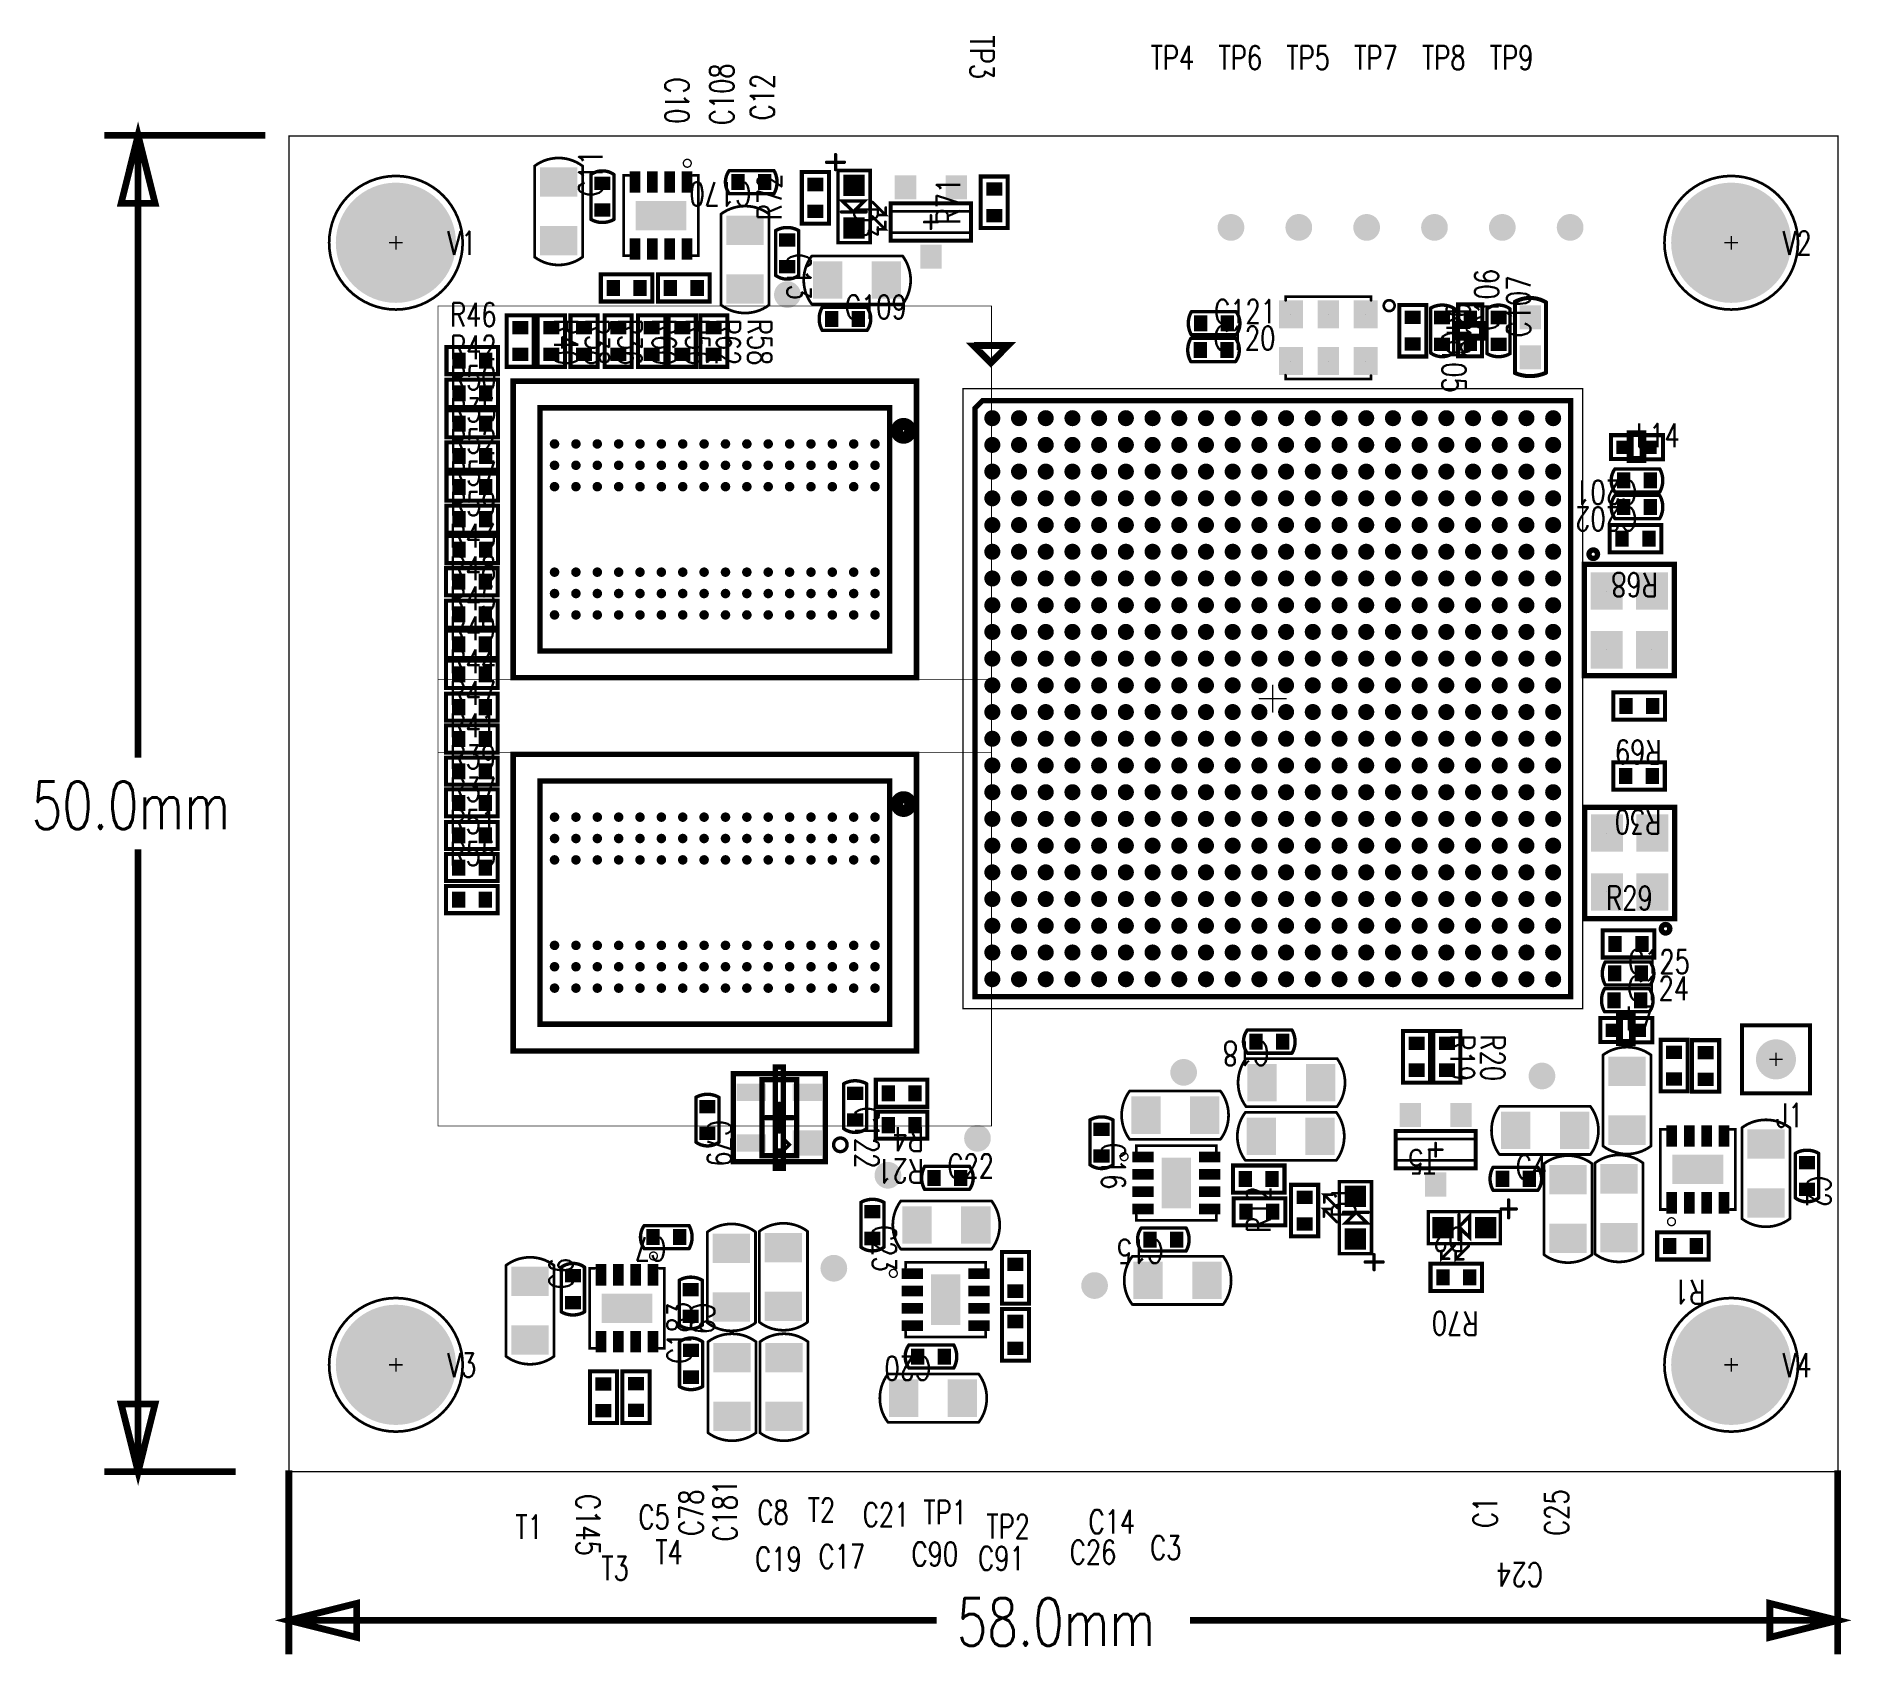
# Model space of a CAD drawing. Extents: x -9.5 to 58.5, y -7 to 53.7.
import ezdxf

# ---------------------------------------------------------------- set-up
doc = ezdxf.new("R2010")
doc.units = 0
doc.linetypes.add('TRMIDX_2048', pattern=[2, 1, 1])
doc.linetypes.add('TRMIDX_4096', pattern=[2, 1, 1])
for name, color, linetype in [('BOARD_OUTLINE_00', 255, 'CONTINUOUS'), ('DIMENSION1_01', 255, 'CONTINUOUS'), ('DIMENSION2_01', 255, 'CONTINUOUS'), ('DIMENSION3_01', 255, 'CONTINUOUS'), ('DIMENSION4_01', 255, 'CONTINUOUS'), ('DIMENSION5_01', 255, 'CONTINUOUS'), ('DIMENSION6_01', 255, 'CONTINUOUS'), ('DIMENSION7_01', 255, 'CONTINUOUS'), ('DRIL_NPLTE_THRU_01', 3, 'CONTINUOUS'), ('DRIL_NPLTE_THRU_02', 222, 'CONTINUOUS'), ('DRIL_NPLTE_THRU_03', 5, 'CONTINUOUS'), ('DRIL_NPLTE_THRU_04', 222, 'CONTINUOUS'), ('DRIL_NPLTE_THRU_05', 2, 'CONTINUOUS'), ('DRIL_NPLTE_THRU_06', 222, 'CONTINUOUS'), ('DRIL_NPLTE_THRU_07', 106, 'CONTINUOUS'), ('DRIL_NPLTE_THRU_08', 255, 'CONTINUOUS'), ('DRIL_NPLTE_THRU_09', 222, 'CONTINUOUS'), ('DRIL_NPLTE_THRU_10', 1, 'CONTINUOUS'), ('DRIL_PLTE_THRU_01', 3, 'CONTINUOUS'), ('DRIL_PLTE_THRU_02', 222, 'CONTINUOUS'), ('DRIL_PLTE_THRU_03', 5, 'CONTINUOUS'), ('DRIL_PLTE_THRU_04', 222, 'CONTINUOUS'), ('DRIL_PLTE_THRU_05', 2, 'CONTINUOUS'), ('DRIL_PLTE_THRU_06', 222, 'CONTINUOUS'), ('DRIL_PLTE_THRU_07', 106, 'CONTINUOUS'), ('DRIL_PLTE_THRU_08', 255, 'CONTINUOUS'), ('DRIL_PLTE_THRU_09', 222, 'CONTINUOUS'), ('DRIL_PLTE_THRU_10', 1, 'CONTINUOUS'), ('DRIL_SYMBOL', 255, 'CONTINUOUS'), ('PADS_BOT', 16, 'CONTINUOUS'), ('PADS_INNER', 96, 'CONTINUOUS'), ('PADS_TOP', 96, 'CONTINUOUS'), ('PART_NAME_01', 254, 'CONTINUOUS'), ('PART_NAME_126', 146, 'CONTINUOUS'), ('PART_TOP_2DLINE_00', 254, 'CONTINUOUS'), ('PART_TOP_2DLINE_01', 254, 'CONTINUOUS'), ('PART_TOP_2DLINE_120', 6, 'CONTINUOUS'), ('PART_TOP_2DLINE_126', 146, 'CONTINUOUS'), ('PART_TOP_2DLINE_127', 43, 'CONTINUOUS'), ('PART_TOP_COPPER_126', 146, 'CONTINUOUS'), ('TAG_00', 255, 'CONTINUOUS'), ('TAG_01', 255, 'CONTINUOUS'), ('TEXT_01', 96, 'CONTINUOUS')]:
    doc.layers.add(name, color=color, linetype=linetype)
doc.styles.add('W0$127', font='simplex', dxfattribs={"width": 0.75})
doc.styles.add('W0$254', font='simplex', dxfattribs={"width": 0.75})

# ---------------------------------------------------------------- blocks, each defined once
blk = doc.blocks.new('SMOOTH_0$0508')
at = {"const_width": 0.0254}
blk.add_lwpolyline([(-0.0127, 0, 1), (0.0127, 0, 1)], format="xyb", close=True, dxfattribs=at)
blk = doc.blocks.new('BOARD_28')
at = {"layer": 'BOARD_OUTLINE_00', "const_width": 0.0508}
blk.add_lwpolyline([(53.68, -41.287), (111.68, -41.287), (111.68, -91.287), (53.68, -91.287)], close=True, dxfattribs=at)
at = {"layer": 'BOARD_OUTLINE_00'}
for p in [(53.68, -41.287), (111.68, -41.287), (53.68, -91.287), (111.68, -91.287)]:
    blk.add_blockref('SMOOTH_0$0508', p, dxfattribs=at)
blk = doc.blocks.new('D_2dfeghi_30')
at = {"layer": 'DIMENSION1_01', "linetype": 'TRMIDX_4096', "const_width": 0.254}
blk.add_lwpolyline([(-6.653, -1.003), (-6.653, 22.294)], dxfattribs=at)
at = {"layer": 'DIMENSION2_01', "linetype": 'TRMIDX_4096', "const_width": 0.254}
blk.add_lwpolyline([(-6.653, 49.019), (-6.653, 25.723)], dxfattribs=at)
at = {"layer": 'DIMENSION3_01', "linetype": 'TRMIDX_4096', "const_width": 0.254}
blk.add_lwpolyline([(-6.653, -1.003), (-7.288, 1.537), (-6.018, 1.537)], close=True, dxfattribs=at)
at = {"layer": 'DIMENSION4_01', "linetype": 'TRMIDX_4096', "const_width": 0.254}
blk.add_lwpolyline([(-6.653, 49.019), (-6.018, 46.479), (-7.288, 46.479)], close=True, dxfattribs=at)
at = {"layer": 'DIMENSION5_01', "linetype": 'TRMIDX_4096', "const_width": 0.254}
blk.add_lwpolyline([(-3.005, -1.003), (-7.923, -1.003)], dxfattribs=at)
at = {"layer": 'DIMENSION6_01', "linetype": 'TRMIDX_4096', "const_width": 0.254}
blk.add_lwpolyline([(-1.884, 49.019), (-7.923, 49.019)], dxfattribs=at)
at = {"layer": 'DIMENSION7_01', "linetype": 'TRMIDX_4096', "const_width": 0.0254}
for points in [[(-0.614, 49.019), (-0.613, 49.019)], [(-1.735, -1.003), (-1.734, -1.003)]]:
    blk.add_lwpolyline(points, dxfattribs=at)
at = {"layer": 'TEXT_01', "style": 'W0$254', "width": 0.75}
blk.add_text('50.0mm', height=1.778, dxfattribs=at).set_placement((-10.636, 23.055))
blk = doc.blocks.new('D_1dfeghi_31')
at = {"layer": 'DIMENSION1_01', "linetype": 'TRMIDX_2048', "const_width": 0.254}
blk.add_lwpolyline([(0.988, -6.565), (-23.266, -6.565)], dxfattribs=at)
at = {"layer": 'DIMENSION2_01', "linetype": 'TRMIDX_2048', "const_width": 0.254}
blk.add_lwpolyline([(-57.01, -6.565), (-32.756, -6.565)], dxfattribs=at)
at = {"layer": 'DIMENSION3_01', "linetype": 'TRMIDX_2048', "const_width": 0.254}
blk.add_lwpolyline([(0.988, -6.565), (-1.552, -7.2), (-1.552, -5.93)], close=True, dxfattribs=at)
at = {"layer": 'DIMENSION4_01', "linetype": 'TRMIDX_2048', "const_width": 0.254}
blk.add_lwpolyline([(-57.01, -6.565), (-54.47, -5.93), (-54.47, -7.2)], close=True, dxfattribs=at)
at = {"layer": 'DIMENSION5_01', "linetype": 'TRMIDX_2048', "const_width": 0.254}
blk.add_lwpolyline([(0.988, -0.955), (0.988, -7.835)], dxfattribs=at)
at = {"layer": 'DIMENSION6_01', "linetype": 'TRMIDX_2048', "const_width": 0.254}
blk.add_lwpolyline([(-57.01, -0.955), (-57.01, -7.835)], dxfattribs=at)
at = {"layer": 'DIMENSION7_01', "linetype": 'TRMIDX_2048', "const_width": 0.0254}
for points in [[(-57.01, 0.315), (-57.009, 0.315)], [(0.988, 0.315), (0.988, 0.315)]]:
    blk.add_lwpolyline(points, dxfattribs=at)
at = {"layer": 'TEXT_01', "style": 'W0$254', "width": 0.75}
blk.add_text('58.0mm', height=1.778, dxfattribs=at).set_placement((-31.994, -7.517))
blk = doc.blocks.new('SMOOTH_0$127')
at = {"const_width": 0.0635}
blk.add_lwpolyline([(-0.03175, 0, 1), (0.03175, 0, 1)], format="xyb", close=True, dxfattribs=at)
blk = doc.blocks.new('PART_BODY_TOP_4')
at = {"layer": 'PART_TOP_2DLINE_01', "const_width": 0.127}
blk.add_lwpolyline([(-0.852, 0.432), (0.825, 0.432, -0.325402), (0.825, -0.432), (-0.852, -0.432, -0.265612)], format="xyb", close=True, dxfattribs=at)
at = {"layer": 'PART_TOP_2DLINE_01'}
for p in [(-0.852, 0.432), (0.825, 0.432), (-0.852, -0.432), (0.825, -0.432)]:
    blk.add_blockref('SMOOTH_0$127', p, dxfattribs=at)
blk = doc.blocks.new('DRIL_HOLE_0')
blk.add_lwpolyline([(0, 0, 1), (0, 0, 1)], format="xyb", close=True)
blk = doc.blocks.new('PAD_0')
blk.add_lwpolyline([(0, 0, 1), (0, 0, 1)], format="xyb", close=True)
blk = doc.blocks.new('PAD_1')
at = {"const_width": 0.5}
blk.add_lwpolyline([(-0.3, 0), (0.3, 0)], dxfattribs=at)
blk = doc.blocks.new('STK_TOP_7')
at = {"layer": 'DRIL_NPLTE_THRU_01'}
blk.add_blockref('DRIL_HOLE_0', (0, 0), dxfattribs=at)
at = {"layer": 'DRIL_NPLTE_THRU_02'}
blk.add_blockref('DRIL_HOLE_0', (0, 0), dxfattribs=at)
at = {"layer": 'DRIL_NPLTE_THRU_03'}
blk.add_blockref('DRIL_HOLE_0', (0, 0), dxfattribs=at)
at = {"layer": 'DRIL_NPLTE_THRU_04'}
blk.add_blockref('DRIL_HOLE_0', (0, 0), dxfattribs=at)
at = {"layer": 'DRIL_NPLTE_THRU_05'}
blk.add_blockref('DRIL_HOLE_0', (0, 0), dxfattribs=at)
at = {"layer": 'DRIL_NPLTE_THRU_06'}
blk.add_blockref('DRIL_HOLE_0', (0, 0), dxfattribs=at)
at = {"layer": 'DRIL_NPLTE_THRU_07'}
blk.add_blockref('DRIL_HOLE_0', (0, 0), dxfattribs=at)
at = {"layer": 'DRIL_NPLTE_THRU_08'}
blk.add_blockref('DRIL_HOLE_0', (0, 0), dxfattribs=at)
at = {"layer": 'DRIL_NPLTE_THRU_09'}
blk.add_blockref('DRIL_HOLE_0', (0, 0), dxfattribs=at)
at = {"layer": 'DRIL_NPLTE_THRU_10'}
blk.add_blockref('DRIL_HOLE_0', (0, 0), dxfattribs=at)
at = {"layer": 'PADS_BOT'}
blk.add_blockref('PAD_0', (0, 0), dxfattribs=at)
at = {"layer": 'PADS_INNER'}
blk.add_blockref('PAD_0', (0, 0), dxfattribs=at)
at = {"layer": 'PADS_TOP', "rotation": 90}
blk.add_blockref('PAD_1', (0, 0), dxfattribs=at)
blk = doc.blocks.new('SYM_TOP_7')
for name, p in [('PART_BODY_TOP_4', (0, 0)), ('STK_TOP_7', (-0.5, 0)), ('STK_TOP_7', (0.5, 0))]:
    blk.add_blockref(name, p)
blk = doc.blocks.new('PART_TOP_155')
blk.add_blockref('SYM_TOP_7', (0, 0))
at = {"layer": 'PART_NAME_01', "style": 'W0$127', "width": 0.75}
blk.add_text('C2', height=0.889, dxfattribs=at).set_placement((0, 0))
blk = doc.blocks.new('SMOOTH_0$1524')
at = {"const_width": 0.0762}
blk.add_lwpolyline([(-0.0381, 0, 1), (0.0381, 0, 1)], format="xyb", close=True, dxfattribs=at)
blk = doc.blocks.new('PART_BODY_TOP_20')
at = {"layer": 'PART_TOP_2DLINE_01', "const_width": 0.152}
blk.add_lwpolyline([(-1.27, 1.27), (1.27, 1.27), (1.27, -1.27), (-1.27, -1.27)], close=True, dxfattribs=at)
at = {"layer": 'PART_TOP_2DLINE_01'}
for p in [(-1.27, 1.27), (1.27, 1.27), (-1.27, -1.27), (1.27, -1.27)]:
    blk.add_blockref('SMOOTH_0$1524', p, dxfattribs=at)
blk = doc.blocks.new('DRIL_SYMBOL_0$9')
at = {"layer": 'DRIL_SYMBOL', "const_width": 0.0508}
for points in [[(-0.254, 0), (0.254, 0)], [(0, -0.254), (0, 0.254)]]:
    blk.add_lwpolyline(points, dxfattribs=at)
blk = doc.blocks.new('DRIL_HOLE_0$9')
at = {"const_width": 0.45}
blk.add_lwpolyline([(-0.225, 0, 1), (0.225, 0, 1)], format="xyb", close=True, dxfattribs=at)
blk.add_blockref('DRIL_SYMBOL_0$9', (0, 0))
blk = doc.blocks.new('PAD_2')
at = {"const_width": 0.75}
blk.add_lwpolyline([(0, -0.375, 1), (0, 0.375, 1)], format="xyb", close=True, dxfattribs=at)
blk = doc.blocks.new('STK_TOP_23')
at = {"layer": 'DRIL_PLTE_THRU_01'}
blk.add_blockref('DRIL_HOLE_0$9', (0, 0), dxfattribs=at)
at = {"layer": 'DRIL_PLTE_THRU_02'}
blk.add_blockref('DRIL_HOLE_0$9', (0, 0), dxfattribs=at)
at = {"layer": 'DRIL_PLTE_THRU_03'}
blk.add_blockref('DRIL_HOLE_0$9', (0, 0), dxfattribs=at)
at = {"layer": 'DRIL_PLTE_THRU_04'}
blk.add_blockref('DRIL_HOLE_0$9', (0, 0), dxfattribs=at)
at = {"layer": 'DRIL_PLTE_THRU_05'}
blk.add_blockref('DRIL_HOLE_0$9', (0, 0), dxfattribs=at)
at = {"layer": 'DRIL_PLTE_THRU_06'}
blk.add_blockref('DRIL_HOLE_0$9', (0, 0), dxfattribs=at)
at = {"layer": 'DRIL_PLTE_THRU_07'}
blk.add_blockref('DRIL_HOLE_0$9', (0, 0), dxfattribs=at)
at = {"layer": 'DRIL_PLTE_THRU_08'}
blk.add_blockref('DRIL_HOLE_0$9', (0, 0), dxfattribs=at)
at = {"layer": 'DRIL_PLTE_THRU_09'}
blk.add_blockref('DRIL_HOLE_0$9', (0, 0), dxfattribs=at)
at = {"layer": 'DRIL_PLTE_THRU_10'}
blk.add_blockref('DRIL_HOLE_0$9', (0, 0), dxfattribs=at)
at = {"layer": 'PADS_BOT'}
blk.add_blockref('PAD_2', (0, 0), dxfattribs=at)
at = {"layer": 'PADS_INNER'}
blk.add_blockref('PAD_2', (0, 0), dxfattribs=at)
at = {"layer": 'PADS_TOP'}
blk.add_blockref('PAD_2', (0, 0), dxfattribs=at)
blk = doc.blocks.new('SYM_TOP_23')
for name in ['PART_BODY_TOP_20', 'STK_TOP_23']:
    blk.add_blockref(name, (0, 0))
blk = doc.blocks.new('PART_TOP_156')
blk.add_blockref('SYM_TOP_23', (0, 0))
at = {"layer": 'PART_NAME_01', "style": 'W0$127', "width": 0.75}
blk.add_text('J1', height=0.889, dxfattribs=at).set_placement((0, -2.54))
blk = doc.blocks.new('PART_BODY_TOP_3')
at = {"layer": 'PART_TOP_2DLINE_01', "const_width": 0.1524}
blk.add_lwpolyline([(-0.9652, 0.508), (0.9652, 0.508), (0.9652, -0.508), (-0.9652, -0.508)], close=True, dxfattribs=at)
at = {"layer": 'PART_TOP_2DLINE_01'}
for p in [(-0.9652, 0.508), (0.9652, 0.508), (-0.9652, -0.508), (0.9652, -0.508)]:
    blk.add_blockref('SMOOTH_0$1524', p, dxfattribs=at)
blk = doc.blocks.new('SYM_TOP_6')
for name, p in [('PART_BODY_TOP_3', (0, 0)), ('STK_TOP_7', (-0.5, 0)), ('STK_TOP_7', (0.5, 0))]:
    blk.add_blockref(name, p)
blk = doc.blocks.new('PART_TOP_157')
blk.add_blockref('SYM_TOP_6', (0, 0))
blk = doc.blocks.new('PART_BODY_TOP_26')
at = {"layer": 'PART_TOP_2DLINE_126', "const_width": 0.1}
blk.add_lwpolyline([(2.5, 0, 1), (-2.5, 0, 1)], format="xyb", close=True, dxfattribs=at)
blk = doc.blocks.new('DRIL_SYMBOL_3$2')
at = {"layer": 'DRIL_SYMBOL', "const_width": 0.0508}
for points in [[(-0.254, 0), (0.254, 0)], [(0, -0.254), (0, 0.254)]]:
    blk.add_lwpolyline(points, dxfattribs=at)
blk = doc.blocks.new('DRIL_HOLE_3$2')
at = {"const_width": 1.6}
blk.add_lwpolyline([(-0.8, 0, 1), (0.8, 0, 1)], format="xyb", close=True, dxfattribs=at)
blk.add_blockref('DRIL_SYMBOL_3$2', (0, 0))
blk = doc.blocks.new('PAD_3')
at = {"const_width": 2.25}
blk.add_lwpolyline([(0, -1.125, 1), (0, 1.125, 1)], format="xyb", close=True, dxfattribs=at)
blk = doc.blocks.new('STK_TOP_29')
at = {"layer": 'DRIL_PLTE_THRU_01'}
blk.add_blockref('DRIL_HOLE_3$2', (0, 0), dxfattribs=at)
at = {"layer": 'DRIL_PLTE_THRU_02'}
blk.add_blockref('DRIL_HOLE_3$2', (0, 0), dxfattribs=at)
at = {"layer": 'DRIL_PLTE_THRU_03'}
blk.add_blockref('DRIL_HOLE_3$2', (0, 0), dxfattribs=at)
at = {"layer": 'DRIL_PLTE_THRU_04'}
blk.add_blockref('DRIL_HOLE_3$2', (0, 0), dxfattribs=at)
at = {"layer": 'DRIL_PLTE_THRU_05'}
blk.add_blockref('DRIL_HOLE_3$2', (0, 0), dxfattribs=at)
at = {"layer": 'DRIL_PLTE_THRU_06'}
blk.add_blockref('DRIL_HOLE_3$2', (0, 0), dxfattribs=at)
at = {"layer": 'DRIL_PLTE_THRU_07'}
blk.add_blockref('DRIL_HOLE_3$2', (0, 0), dxfattribs=at)
at = {"layer": 'DRIL_PLTE_THRU_08'}
blk.add_blockref('DRIL_HOLE_3$2', (0, 0), dxfattribs=at)
at = {"layer": 'DRIL_PLTE_THRU_09'}
blk.add_blockref('DRIL_HOLE_3$2', (0, 0), dxfattribs=at)
at = {"layer": 'DRIL_PLTE_THRU_10'}
blk.add_blockref('DRIL_HOLE_3$2', (0, 0), dxfattribs=at)
at = {"layer": 'PADS_BOT'}
blk.add_blockref('PAD_3', (0, 0), dxfattribs=at)
at = {"layer": 'PADS_INNER'}
blk.add_blockref('PAD_3', (0, 0), dxfattribs=at)
at = {"layer": 'PADS_TOP'}
blk.add_blockref('PAD_3', (0, 0), dxfattribs=at)
blk = doc.blocks.new('SYM_TOP_29')
for name in ['PART_BODY_TOP_26', 'STK_TOP_29']:
    blk.add_blockref(name, (0, 0))
blk = doc.blocks.new('PART_TOP_158')
blk.add_blockref('SYM_TOP_29', (0, 0))
at = {"layer": 'PART_NAME_01', "style": 'W0$127', "width": 0.75}
blk.add_text('V2', height=0.889, dxfattribs=at).set_placement((1.927, -0.458))
blk = doc.blocks.new('PART_TOP_159')
blk.add_blockref('SYM_TOP_29', (0, 0))
at = {"layer": 'PART_NAME_01', "style": 'W0$127', "width": 0.75}
blk.add_text('V4', height=0.889, dxfattribs=at).set_placement((1.927, -0.458))
blk = doc.blocks.new('PART_TOP_160')
blk.add_blockref('SYM_TOP_6', (0, 0))
blk = doc.blocks.new('SMOOTH_0$1')
at = {"const_width": 0.05}
blk.add_lwpolyline([(-0.025, 0, 1), (0.025, 0, 1)], format="xyb", close=True, dxfattribs=at)
blk = doc.blocks.new('PART_BODY_TOP_19')
at = {"layer": 'PART_TOP_2DLINE_01', "const_width": 0.1}
for points in [[(-1.5, 1.4), (-1.5, 1.2)], [(-1.5, 1.2), (-1.5, 1.4), (1.3, 1.4)], [(1.3, 1.4), (1.5, 1.4), (1.5, 1.2)], [(-1.5, -1.2), (-1.5, -1.4), (1.2, -1.4)], [(1.2, -1.4), (1.5, -1.4), (1.5, -1.2)]]:
    blk.add_lwpolyline(points, dxfattribs=at)
at = {"layer": 'PART_TOP_2DLINE_01', "const_width": 0.0508}
blk.add_lwpolyline([(-2.104, 0.987, 1), (-1.809, 0.987, 1)], format="xyb", close=True, dxfattribs=at)
at = {"layer": 'PART_TOP_2DLINE_01'}
for p in [(-1.5, 1.4), (-1.5, 1.4), (1.3, 1.4), (1.3, 1.4), (1.5, 1.4), (-1.5, 1.2), (-1.5, 1.2), (1.5, 1.2), (-1.5, -1.2), (-1.5, -1.4), (1.2, -1.4), (1.2, -1.4), (1.5, -1.2), (1.5, -1.4)]:
    blk.add_blockref('SMOOTH_0$1', p, dxfattribs=at)
blk = doc.blocks.new('PAD_4')
at = {"const_width": 0.4}
blk.add_lwpolyline([(-0.4, 0), (0.4, 0)], dxfattribs=at)
blk = doc.blocks.new('STK_TOP_21')
at = {"layer": 'DRIL_PLTE_THRU_01'}
blk.add_blockref('DRIL_HOLE_0', (0, 0), dxfattribs=at)
at = {"layer": 'DRIL_PLTE_THRU_02'}
blk.add_blockref('DRIL_HOLE_0', (0, 0), dxfattribs=at)
at = {"layer": 'DRIL_PLTE_THRU_03'}
blk.add_blockref('DRIL_HOLE_0', (0, 0), dxfattribs=at)
at = {"layer": 'DRIL_PLTE_THRU_04'}
blk.add_blockref('DRIL_HOLE_0', (0, 0), dxfattribs=at)
at = {"layer": 'DRIL_PLTE_THRU_05'}
blk.add_blockref('DRIL_HOLE_0', (0, 0), dxfattribs=at)
at = {"layer": 'DRIL_PLTE_THRU_06'}
blk.add_blockref('DRIL_HOLE_0', (0, 0), dxfattribs=at)
at = {"layer": 'DRIL_PLTE_THRU_07'}
blk.add_blockref('DRIL_HOLE_0', (0, 0), dxfattribs=at)
at = {"layer": 'DRIL_PLTE_THRU_08'}
blk.add_blockref('DRIL_HOLE_0', (0, 0), dxfattribs=at)
at = {"layer": 'DRIL_PLTE_THRU_09'}
blk.add_blockref('DRIL_HOLE_0', (0, 0), dxfattribs=at)
at = {"layer": 'DRIL_PLTE_THRU_10'}
blk.add_blockref('DRIL_HOLE_0', (0, 0), dxfattribs=at)
at = {"layer": 'PADS_BOT'}
blk.add_blockref('PAD_0', (0, 0), dxfattribs=at)
at = {"layer": 'PADS_INNER'}
blk.add_blockref('PAD_0', (0, 0), dxfattribs=at)
at = {"layer": 'PADS_TOP'}
blk.add_blockref('PAD_4', (0, 0), dxfattribs=at)
blk = doc.blocks.new('PAD_5')
at = {"const_width": 1.1}
blk.add_lwpolyline([(-0.95, 0), (0.95, 0)], dxfattribs=at)
blk = doc.blocks.new('STK_TOP_22')
at = {"layer": 'DRIL_PLTE_THRU_01'}
blk.add_blockref('DRIL_HOLE_0', (0, 0), dxfattribs=at)
at = {"layer": 'DRIL_PLTE_THRU_02'}
blk.add_blockref('DRIL_HOLE_0', (0, 0), dxfattribs=at)
at = {"layer": 'DRIL_PLTE_THRU_03'}
blk.add_blockref('DRIL_HOLE_0', (0, 0), dxfattribs=at)
at = {"layer": 'DRIL_PLTE_THRU_04'}
blk.add_blockref('DRIL_HOLE_0', (0, 0), dxfattribs=at)
at = {"layer": 'DRIL_PLTE_THRU_05'}
blk.add_blockref('DRIL_HOLE_0', (0, 0), dxfattribs=at)
at = {"layer": 'DRIL_PLTE_THRU_06'}
blk.add_blockref('DRIL_HOLE_0', (0, 0), dxfattribs=at)
at = {"layer": 'DRIL_PLTE_THRU_07'}
blk.add_blockref('DRIL_HOLE_0', (0, 0), dxfattribs=at)
at = {"layer": 'DRIL_PLTE_THRU_08'}
blk.add_blockref('DRIL_HOLE_0', (0, 0), dxfattribs=at)
at = {"layer": 'DRIL_PLTE_THRU_09'}
blk.add_blockref('DRIL_HOLE_0', (0, 0), dxfattribs=at)
at = {"layer": 'DRIL_PLTE_THRU_10'}
blk.add_blockref('DRIL_HOLE_0', (0, 0), dxfattribs=at)
at = {"layer": 'PADS_BOT'}
blk.add_blockref('PAD_0', (0, 0), dxfattribs=at)
at = {"layer": 'PADS_INNER'}
blk.add_blockref('PAD_0', (0, 0), dxfattribs=at)
at = {"layer": 'PADS_TOP', "rotation": 90}
blk.add_blockref('PAD_5', (0, 0), dxfattribs=at)
blk = doc.blocks.new('SYM_TOP_22')
for name, p in [('PART_BODY_TOP_19', (0, 0)), ('STK_TOP_22', (0, 0)), ('STK_TOP_21', (-1.25, 0.975)), ('STK_TOP_21', (1.25, 0.975)), ('STK_TOP_21', (-1.25, 0.325)), ('STK_TOP_21', (1.25, 0.325)), ('STK_TOP_21', (-1.25, -0.325)), ('STK_TOP_21', (1.25, -0.325)), ('STK_TOP_21', (-1.25, -0.975)), ('STK_TOP_21', (1.25, -0.975))]:
    blk.add_blockref(name, p)
blk = doc.blocks.new('PART_TOP_161')
blk.add_blockref('SYM_TOP_22', (0, 0))
blk = doc.blocks.new('PART_TOP_162')
blk.add_blockref('SYM_TOP_6', (0, 0))
at = {"layer": 'PART_NAME_01', "style": 'W0$127', "width": 0.75}
blk.add_text('R1', height=0.889, dxfattribs=at).set_placement((-0.833, 1.275))
blk = doc.blocks.new('PART_BODY_TOP_13')
at = {"layer": 'PART_TOP_2DLINE_01', "const_width": 0.1524}
blk.add_lwpolyline([(-0.9652, 0.508), (0.9652, 0.508), (0.9652, -0.508), (-0.9652, -0.508)], close=True, dxfattribs=at)
at = {"layer": 'PART_TOP_2DLINE_01'}
for p in [(-0.9652, 0.508), (0.9652, 0.508), (-0.9652, -0.508), (0.9652, -0.508)]:
    blk.add_blockref('SMOOTH_0$1524', p, dxfattribs=at)
blk = doc.blocks.new('SYM_TOP_16')
for name, p in [('PART_BODY_TOP_13', (0, 0)), ('STK_TOP_7', (-0.5, 0)), ('STK_TOP_7', (0.5, 0))]:
    blk.add_blockref(name, p)
blk = doc.blocks.new('PART_TOP_163')
blk.add_blockref('SYM_TOP_16', (0, 0))
at = {"layer": 'PART_NAME_01', "style": 'W0$127', "width": 0.75}
blk.add_text('R69', height=0.889, dxfattribs=at).set_placement((-0.833, 1.275))
blk = doc.blocks.new('PART_TOP_164')
blk.add_blockref('SYM_TOP_16', (0, 0))
at = {"layer": 'PART_NAME_01', "style": 'W0$127', "width": 0.75}
blk.add_text('R30', height=0.889, dxfattribs=at).set_placement((-0.833, 1.275))
blk = doc.blocks.new('PART_TOP_165')
blk.add_blockref('SYM_TOP_7', (0, 0))
at = {"layer": 'PART_NAME_01', "style": 'W0$127', "width": 0.75}
blk.add_text('C201', height=0.889, dxfattribs=at).set_placement((0, 0))
blk = doc.blocks.new('PART_TOP_166')
blk.add_blockref('SYM_TOP_7', (0, 0))
at = {"layer": 'PART_NAME_01', "style": 'W0$127', "width": 0.75}
blk.add_text('C202', height=0.889, dxfattribs=at).set_placement((0, 0))
blk = doc.blocks.new('PART_TOP_167')
blk.add_blockref('SYM_TOP_6', (0, 0))
at = {"layer": 'PART_NAME_01', "style": 'W0$127', "width": 0.75}
blk.add_text('R68', height=0.889, dxfattribs=at).set_placement((-0.833, 1.275))
blk = doc.blocks.new('PART_TOP_168')
blk.add_blockref('SYM_TOP_6', (0, 0))
at = {"layer": 'PART_NAME_01', "style": 'W0$127', "width": 0.75}
blk.add_text('R29', height=0.889, dxfattribs=at).set_placement((-0.833, 1.275))
blk = doc.blocks.new('PART_TOP_169')
blk.add_blockref('SYM_TOP_7', (0, 0))
at = {"layer": 'PART_NAME_01', "style": 'W0$127', "width": 0.75}
blk.add_text('C125', height=0.889, dxfattribs=at).set_placement((0, 0))
blk = doc.blocks.new('PART_TOP_170')
blk.add_blockref('SYM_TOP_7', (0, 0))
at = {"layer": 'PART_NAME_01', "style": 'W0$127', "width": 0.75}
blk.add_text('C124', height=0.889, dxfattribs=at).set_placement((0, 0))
blk = doc.blocks.new('SMOOTH_0$2')
at = {"const_width": 0.1}
blk.add_lwpolyline([(-0.05, 0, 1), (0.05, 0, 1)], format="xyb", close=True, dxfattribs=at)
blk = doc.blocks.new('PART_BODY_TOP_16')
at = {"layer": 'PART_TOP_2DLINE_01', "const_width": 0.2}
blk.add_lwpolyline([(-2.062, 1.857), (2.113, 1.857), (2.113, -1.518), (-2.062, -1.518)], close=True, dxfattribs=at)
blk.add_lwpolyline([(2.327, 1.518, 1), (2.645, 1.518, 1)], format="xyb", close=True, dxfattribs=at)
at = {"layer": 'PART_TOP_2DLINE_01'}
for p in [(-2.062, 1.857), (2.113, 1.857), (-2.062, -1.518), (2.113, -1.518)]:
    blk.add_blockref('SMOOTH_0$2', p, dxfattribs=at)
blk = doc.blocks.new('PAD_6')
blk.add_lwpolyline([(0, 0), (0, 0)])
blk = doc.blocks.new('PAD_7')
at = {"const_width": 1.2}
blk.add_lwpolyline([(-0.7, 0), (0.7, 0)], dxfattribs=at)
blk = doc.blocks.new('STK_TOP_18')
at = {"layer": 'DRIL_NPLTE_THRU_01'}
blk.add_blockref('DRIL_HOLE_0', (0, 0), dxfattribs=at)
at = {"layer": 'DRIL_NPLTE_THRU_02'}
blk.add_blockref('DRIL_HOLE_0', (0, 0), dxfattribs=at)
at = {"layer": 'DRIL_NPLTE_THRU_03'}
blk.add_blockref('DRIL_HOLE_0', (0, 0), dxfattribs=at)
at = {"layer": 'DRIL_NPLTE_THRU_04'}
blk.add_blockref('DRIL_HOLE_0', (0, 0), dxfattribs=at)
at = {"layer": 'DRIL_NPLTE_THRU_05'}
blk.add_blockref('DRIL_HOLE_0', (0, 0), dxfattribs=at)
at = {"layer": 'DRIL_NPLTE_THRU_06'}
blk.add_blockref('DRIL_HOLE_0', (0, 0), dxfattribs=at)
at = {"layer": 'DRIL_NPLTE_THRU_07'}
blk.add_blockref('DRIL_HOLE_0', (0, 0), dxfattribs=at)
at = {"layer": 'DRIL_NPLTE_THRU_08'}
blk.add_blockref('DRIL_HOLE_0', (0, 0), dxfattribs=at)
at = {"layer": 'DRIL_NPLTE_THRU_09'}
blk.add_blockref('DRIL_HOLE_0', (0, 0), dxfattribs=at)
at = {"layer": 'DRIL_NPLTE_THRU_10'}
blk.add_blockref('DRIL_HOLE_0', (0, 0), dxfattribs=at)
at = {"layer": 'PADS_BOT'}
blk.add_blockref('PAD_6', (0, 0), dxfattribs=at)
at = {"layer": 'PADS_INNER'}
blk.add_blockref('PAD_6', (0, 0), dxfattribs=at)
at = {"layer": 'PADS_TOP'}
blk.add_blockref('PAD_7', (0, 0), dxfattribs=at)
blk = doc.blocks.new('SYM_TOP_19')
for name, p in [('STK_TOP_18', (-1.094, 1.02)), ('PART_BODY_TOP_16', (0, 0)), ('STK_TOP_18', (1.106, 1.02)), ('STK_TOP_18', (-1.094, -0.68)), ('STK_TOP_18', (1.106, -0.68))]:
    blk.add_blockref(name, p)
blk = doc.blocks.new('PART_TOP_171')
blk.add_blockref('SYM_TOP_19', (0, 0))
blk = doc.blocks.new('PART_TOP_172')
blk.add_blockref('SYM_TOP_19', (0, 0))
blk = doc.blocks.new('PART_BODY_TOP_23')
at = {"layer": 'PART_TOP_2DLINE_01', "const_width": 0.152}
blk.add_lwpolyline([(-1.333, 0.584), (1.328, 0.584, -0.267482), (1.313, -0.584), (-1.322, -0.584, -0.210277)], format="xyb", close=True, dxfattribs=at)
at = {"layer": 'PART_TOP_2DLINE_01'}
for p in [(-1.333, 0.584), (1.328, 0.584), (-1.322, -0.584), (1.313, -0.584)]:
    blk.add_blockref('SMOOTH_0$1524', p, dxfattribs=at)
blk = doc.blocks.new('PAD_8')
at = {"const_width": 0.8}
blk.add_lwpolyline([(-0.45, 0), (0.45, 0)], dxfattribs=at)
blk = doc.blocks.new('STK_TOP_17')
at = {"layer": 'DRIL_NPLTE_THRU_01'}
blk.add_blockref('DRIL_HOLE_0', (0, 0), dxfattribs=at)
at = {"layer": 'DRIL_NPLTE_THRU_02'}
blk.add_blockref('DRIL_HOLE_0', (0, 0), dxfattribs=at)
at = {"layer": 'DRIL_NPLTE_THRU_03'}
blk.add_blockref('DRIL_HOLE_0', (0, 0), dxfattribs=at)
at = {"layer": 'DRIL_NPLTE_THRU_04'}
blk.add_blockref('DRIL_HOLE_0', (0, 0), dxfattribs=at)
at = {"layer": 'DRIL_NPLTE_THRU_05'}
blk.add_blockref('DRIL_HOLE_0', (0, 0), dxfattribs=at)
at = {"layer": 'DRIL_NPLTE_THRU_06'}
blk.add_blockref('DRIL_HOLE_0', (0, 0), dxfattribs=at)
at = {"layer": 'DRIL_NPLTE_THRU_07'}
blk.add_blockref('DRIL_HOLE_0', (0, 0), dxfattribs=at)
at = {"layer": 'DRIL_NPLTE_THRU_08'}
blk.add_blockref('DRIL_HOLE_0', (0, 0), dxfattribs=at)
at = {"layer": 'DRIL_NPLTE_THRU_09'}
blk.add_blockref('DRIL_HOLE_0', (0, 0), dxfattribs=at)
at = {"layer": 'DRIL_NPLTE_THRU_10'}
blk.add_blockref('DRIL_HOLE_0', (0, 0), dxfattribs=at)
at = {"layer": 'PADS_BOT'}
blk.add_blockref('PAD_0', (0, 0), dxfattribs=at)
at = {"layer": 'PADS_INNER'}
blk.add_blockref('PAD_0', (0, 0), dxfattribs=at)
at = {"layer": 'PADS_TOP'}
blk.add_blockref('PAD_8', (0, 0), dxfattribs=at)
blk = doc.blocks.new('SYM_TOP_26')
for name, p in [('STK_TOP_17', (-0.75, 0)), ('PART_BODY_TOP_23', (0, 0)), ('STK_TOP_17', (0.75, 0))]:
    blk.add_blockref(name, p)
blk = doc.blocks.new('PART_TOP_173')
blk.add_blockref('SYM_TOP_26', (0, 0))
at = {"layer": 'PART_NAME_01', "style": 'W0$127', "width": 0.75}
blk.add_text('C107', height=0.889, dxfattribs=at).set_placement((0, 0))
blk = doc.blocks.new('PART_TOP_174')
blk.add_blockref('SYM_TOP_7', (0, 0))
at = {"layer": 'PART_NAME_01', "style": 'W0$127', "width": 0.75}
blk.add_text('C4', height=0.889, dxfattribs=at).set_placement((0, 0))
blk = doc.blocks.new('PART_TOP_175')
blk.add_blockref('SYM_TOP_7', (0, 0))
at = {"layer": 'PART_NAME_01', "style": 'W0$127', "width": 0.75}
blk.add_text('C106', height=0.889, dxfattribs=at).set_placement((0, 0))
blk = doc.blocks.new('PART_BODY_TOP_9')
at = {"layer": 'PART_TOP_2DLINE_01', "const_width": 0.1524}
blk.add_lwpolyline([(-0.9652, 0.508), (0.9652, 0.508), (0.9652, -0.508), (-0.9652, -0.508)], close=True, dxfattribs=at)
at = {"layer": 'PART_TOP_2DLINE_01'}
for p in [(-0.9652, 0.508), (0.9652, 0.508), (-0.9652, -0.508), (0.9652, -0.508)]:
    blk.add_blockref('SMOOTH_0$1524', p, dxfattribs=at)
blk = doc.blocks.new('SYM_TOP_12')
for name, p in [('PART_BODY_TOP_9', (0, 0)), ('STK_TOP_7', (-0.5, 0)), ('STK_TOP_7', (0.5, 0))]:
    blk.add_blockref(name, p)
blk = doc.blocks.new('PART_TOP_176')
blk.add_blockref('SYM_TOP_12', (0, 0))
at = {"layer": 'PART_NAME_01', "style": 'W0$127', "width": 0.75}
blk.add_text('R20', height=0.889, dxfattribs=at).set_placement((-0.833, 1.275))
blk = doc.blocks.new('PART_TOP_177')
blk.add_blockref('SYM_TOP_7', (0, 0))
at = {"layer": 'PART_NAME_01', "style": 'W0$127', "width": 0.75}
blk.add_text('C105', height=0.889, dxfattribs=at).set_placement((0, 0))
blk = doc.blocks.new('PART_TOP_178')
blk.add_blockref('SYM_TOP_12', (0, 0))
at = {"layer": 'PART_NAME_01', "style": 'W0$127', "width": 0.75}
blk.add_text('R70', height=0.889, dxfattribs=at).set_placement((-0.833, 1.275))
blk = doc.blocks.new('PART_BODY_TOP_12')
at = {"layer": 'PART_TOP_2DLINE_01'}
for points, const_width in [([(-0.169, 0.691), (0.321, 1.181), (0.321, 0.894)], 0.1), ([(0.321, 1.185), (0.037, 1.185)], 0.1), ([(0.365, 0.676), (0.855, 1.166), (0.855, 0.879)], 0.1), ([(0.855, 1.17), (0.571, 1.17)], 0.1), ([(0.2, 0.45), (0.2, -0.475)], 0.127), ([(-1.387, -0.696), (-1.947, -0.696)], 0.127), ([(-1.66, -0.366), (-1.66, -1.033)], 0.127)]:
    blk.add_lwpolyline(points, dxfattribs=dict(at, const_width=const_width))
at = {"layer": 'PART_TOP_2DLINE_01', "const_width": 0.127}
for points in [[(-1.35, 0.6), (1.35, 0.6), (1.35, -0.6), (-1.35, -0.6)], [(-0.205, 0.379), (-0.205, -0.438), (0.2, -0.025)]]:
    blk.add_lwpolyline(points, close=True, dxfattribs=at)
at = {"layer": 'PART_TOP_2DLINE_01'}
for name, p in [('SMOOTH_0$1', (-0.169, 0.691)), ('SMOOTH_0$1', (0.037, 1.185)), ('SMOOTH_0$1', (0.321, 1.185)), ('SMOOTH_0$1', (0.321, 1.181)), ('SMOOTH_0$1', (0.321, 0.894)), ('SMOOTH_0$1', (0.365, 0.676)), ('SMOOTH_0$1', (0.571, 1.17)), ('SMOOTH_0$1', (0.855, 1.166)), ('SMOOTH_0$1', (0.855, 0.879)), ('SMOOTH_0$1', (0.855, 1.17)), ('SMOOTH_0$127', (-1.35, 0.6)), ('SMOOTH_0$127', (-0.205, 0.379)), ('SMOOTH_0$127', (0.2, -0.025)), ('SMOOTH_0$127', (0.2, 0.45)), ('SMOOTH_0$127', (1.35, 0.6)), ('SMOOTH_0$127', (-1.947, -0.696)), ('SMOOTH_0$127', (-1.66, -0.366)), ('SMOOTH_0$127', (-1.387, -0.696)), ('SMOOTH_0$127', (-1.35, -0.6)), ('SMOOTH_0$127', (-0.205, -0.438)), ('SMOOTH_0$127', (0.2, -0.475)), ('SMOOTH_0$127', (1.35, -0.6)), ('SMOOTH_0$127', (-1.66, -1.033))]:
    blk.add_blockref(name, p, dxfattribs=at)
blk = doc.blocks.new('PAD_9')
at = {"const_width": 0.8}
blk.add_lwpolyline([(-0.4, 0), (0.4, 0)], dxfattribs=at)
blk = doc.blocks.new('STK_TOP_15')
at = {"layer": 'DRIL_PLTE_THRU_01'}
blk.add_blockref('DRIL_HOLE_0', (0, 0), dxfattribs=at)
at = {"layer": 'DRIL_PLTE_THRU_02'}
blk.add_blockref('DRIL_HOLE_0', (0, 0), dxfattribs=at)
at = {"layer": 'DRIL_PLTE_THRU_03'}
blk.add_blockref('DRIL_HOLE_0', (0, 0), dxfattribs=at)
at = {"layer": 'DRIL_PLTE_THRU_04'}
blk.add_blockref('DRIL_HOLE_0', (0, 0), dxfattribs=at)
at = {"layer": 'DRIL_PLTE_THRU_05'}
blk.add_blockref('DRIL_HOLE_0', (0, 0), dxfattribs=at)
at = {"layer": 'DRIL_PLTE_THRU_06'}
blk.add_blockref('DRIL_HOLE_0', (0, 0), dxfattribs=at)
at = {"layer": 'DRIL_PLTE_THRU_07'}
blk.add_blockref('DRIL_HOLE_0', (0, 0), dxfattribs=at)
at = {"layer": 'DRIL_PLTE_THRU_08'}
blk.add_blockref('DRIL_HOLE_0', (0, 0), dxfattribs=at)
at = {"layer": 'DRIL_PLTE_THRU_09'}
blk.add_blockref('DRIL_HOLE_0', (0, 0), dxfattribs=at)
at = {"layer": 'DRIL_PLTE_THRU_10'}
blk.add_blockref('DRIL_HOLE_0', (0, 0), dxfattribs=at)
at = {"layer": 'PADS_BOT'}
blk.add_blockref('PAD_0', (0, 0), dxfattribs=at)
at = {"layer": 'PADS_INNER'}
blk.add_blockref('PAD_0', (0, 0), dxfattribs=at)
at = {"layer": 'PADS_TOP'}
blk.add_blockref('PAD_9', (0, 0), dxfattribs=at)
blk = doc.blocks.new('SYM_TOP_15')
for name, p in [('PART_BODY_TOP_12', (0, 0)), ('STK_TOP_15', (-0.8, 0)), ('STK_TOP_15', (0.8, 0))]:
    blk.add_blockref(name, p)
blk = doc.blocks.new('PART_TOP_179')
blk.add_blockref('SYM_TOP_15', (0, 0))
at = {"layer": 'PART_NAME_01', "style": 'W0$127', "width": 0.75}
blk.add_text('D2', height=0.889, dxfattribs=at).set_placement((0, 0))
blk = doc.blocks.new('PART_TOP_180')
blk.add_blockref('SYM_TOP_12', (0, 0))
at = {"layer": 'PART_NAME_01', "style": 'W0$127', "width": 0.75}
blk.add_text('R19', height=0.889, dxfattribs=at).set_placement((-0.833, 1.275))
blk = doc.blocks.new('PART_TOP_181')
blk.add_blockref('SYM_TOP_12', (0, 0))
at = {"layer": 'PART_NAME_01', "style": 'W0$127', "width": 0.75}
blk.add_text('R18', height=0.889, dxfattribs=at).set_placement((-0.833, 1.275))
blk = doc.blocks.new('SMOOTH_0$15')
at = {"const_width": 0.075}
blk.add_lwpolyline([(-0.0375, 0, 1), (0.0375, 0, 1)], format="xyb", close=True, dxfattribs=at)
blk = doc.blocks.new('PART_BODY_TOP_29')
at = {"layer": 'PART_TOP_2DLINE_00', "const_width": 0.1}
for points in [[(0.25, 0), (-0.25, 0)], [(0, -0.25), (0, 0.25)]]:
    blk.add_lwpolyline(points, dxfattribs=at)
at = {"layer": 'PART_TOP_2DLINE_126'}
for points, const_width in [([(-1.5, -0.7), (-1.5, 0.7), (1.5, 0.7), (1.5, -0.7)], 0.15), ([(-1.5, -0.4), (-1.5, 0.4), (1.5, 0.4), (1.5, -0.4)], 0.1)]:
    blk.add_lwpolyline(points, close=True, dxfattribs=dict(at, const_width=const_width))
at = {"layer": 'PART_TOP_2DLINE_00'}
for p in [(-0.25, 0), (0, 0.25), (0.25, 0), (0, -0.25)]:
    blk.add_blockref('SMOOTH_0$1', p, dxfattribs=at)
at = {"layer": 'PART_TOP_2DLINE_126'}
for name, p in [('SMOOTH_0$15', (-1.5, 0.7)), ('SMOOTH_0$15', (1.5, 0.7)), ('SMOOTH_0$1', (-1.5, 0.4)), ('SMOOTH_0$1', (1.5, 0.4)), ('SMOOTH_0$15', (-1.5, -0.7)), ('SMOOTH_0$1', (-1.5, -0.4)), ('SMOOTH_0$15', (1.5, -0.7)), ('SMOOTH_0$1', (1.5, -0.4))]:
    blk.add_blockref(name, p, dxfattribs=at)
blk = doc.blocks.new('STK_TOP_35')
at = {"layer": 'DRIL_PLTE_THRU_01'}
blk.add_blockref('DRIL_HOLE_0', (0, 0), dxfattribs=at)
at = {"layer": 'DRIL_PLTE_THRU_02'}
blk.add_blockref('DRIL_HOLE_0', (0, 0), dxfattribs=at)
at = {"layer": 'DRIL_PLTE_THRU_03'}
blk.add_blockref('DRIL_HOLE_0', (0, 0), dxfattribs=at)
at = {"layer": 'DRIL_PLTE_THRU_04'}
blk.add_blockref('DRIL_HOLE_0', (0, 0), dxfattribs=at)
at = {"layer": 'DRIL_PLTE_THRU_05'}
blk.add_blockref('DRIL_HOLE_0', (0, 0), dxfattribs=at)
at = {"layer": 'DRIL_PLTE_THRU_06'}
blk.add_blockref('DRIL_HOLE_0', (0, 0), dxfattribs=at)
at = {"layer": 'DRIL_PLTE_THRU_07'}
blk.add_blockref('DRIL_HOLE_0', (0, 0), dxfattribs=at)
at = {"layer": 'DRIL_PLTE_THRU_08'}
blk.add_blockref('DRIL_HOLE_0', (0, 0), dxfattribs=at)
at = {"layer": 'DRIL_PLTE_THRU_09'}
blk.add_blockref('DRIL_HOLE_0', (0, 0), dxfattribs=at)
at = {"layer": 'DRIL_PLTE_THRU_10'}
blk.add_blockref('DRIL_HOLE_0', (0, 0), dxfattribs=at)
at = {"layer": 'PADS_BOT'}
blk.add_blockref('PAD_0', (0, 0), dxfattribs=at)
at = {"layer": 'PADS_INNER'}
blk.add_blockref('PAD_0', (0, 0), dxfattribs=at)
at = {"layer": 'PADS_TOP', "rotation": 90}
blk.add_blockref('PAD_8', (0, 0), dxfattribs=at)
blk = doc.blocks.new('SYM_TOP_31')
for name, p in [('STK_TOP_35', (0, 1.3)), ('PART_BODY_TOP_29', (0, 0)), ('STK_TOP_35', (-0.95, -1.3)), ('STK_TOP_35', (0.95, -1.3))]:
    blk.add_blockref(name, p)
blk = doc.blocks.new('PART_TOP_182')
blk.add_blockref('SYM_TOP_31', (0, 0))
at = {"layer": 'PART_NAME_01', "style": 'W0$127', "width": 0.75}
blk.add_text('T5', height=0.889, dxfattribs=at).set_placement((0, 0))
blk = doc.blocks.new('PART_TOP_183')
blk.add_blockref('SYM_TOP_15', (0, 0))
at = {"layer": 'PART_NAME_01', "style": 'W0$127', "width": 0.75}
blk.add_text('D1', height=0.889, dxfattribs=at).set_placement((0, 0))
blk = doc.blocks.new('PART_TOP_184')
blk.add_blockref('SYM_TOP_6', (0, 0))
at = {"layer": 'PART_NAME_01', "style": 'W0$127', "width": 0.75}
blk.add_text('R12', height=0.889, dxfattribs=at).set_placement((-0.833, 1.275))
blk = doc.blocks.new('PART_BODY_TOP_10')
at = {"layer": 'PART_TOP_2DLINE_126', "const_width": 0.1}
for points in [[(-1.596, 1.423), (-1.596, 1.544), (1.604, 1.544), (1.604, 1.402)], [(-1.599, -1.402), (-1.599, -1.542), (1.6, -1.542), (1.6, -1.4)]]:
    blk.add_lwpolyline(points, dxfattribs=at)
blk.add_lwpolyline([(-2.481, -1.2, 1), (-2.075, -1.2, 1)], format="xyb", close=True, dxfattribs=at)
at = {"layer": 'PART_TOP_2DLINE_126'}
for p in [(-1.596, 1.544), (-1.596, 1.423), (1.604, 1.544), (1.604, 1.402), (-1.599, -1.402), (1.6, -1.4), (-1.599, -1.542), (1.6, -1.542)]:
    blk.add_blockref('SMOOTH_0$1', p, dxfattribs=at)
blk = doc.blocks.new('PAD_10')
at = {"const_width": 0.9}
blk.add_lwpolyline([(-0.525, 0), (0.525, 0)], dxfattribs=at)
blk = doc.blocks.new('STK_TOP_12')
at = {"layer": 'DRIL_NPLTE_THRU_01'}
blk.add_blockref('DRIL_HOLE_0', (0, 0), dxfattribs=at)
at = {"layer": 'DRIL_NPLTE_THRU_02'}
blk.add_blockref('DRIL_HOLE_0', (0, 0), dxfattribs=at)
at = {"layer": 'DRIL_NPLTE_THRU_03'}
blk.add_blockref('DRIL_HOLE_0', (0, 0), dxfattribs=at)
at = {"layer": 'DRIL_NPLTE_THRU_04'}
blk.add_blockref('DRIL_HOLE_0', (0, 0), dxfattribs=at)
at = {"layer": 'DRIL_NPLTE_THRU_05'}
blk.add_blockref('DRIL_HOLE_0', (0, 0), dxfattribs=at)
at = {"layer": 'DRIL_NPLTE_THRU_06'}
blk.add_blockref('DRIL_HOLE_0', (0, 0), dxfattribs=at)
at = {"layer": 'DRIL_NPLTE_THRU_07'}
blk.add_blockref('DRIL_HOLE_0', (0, 0), dxfattribs=at)
at = {"layer": 'DRIL_NPLTE_THRU_08'}
blk.add_blockref('DRIL_HOLE_0', (0, 0), dxfattribs=at)
at = {"layer": 'DRIL_NPLTE_THRU_09'}
blk.add_blockref('DRIL_HOLE_0', (0, 0), dxfattribs=at)
at = {"layer": 'DRIL_NPLTE_THRU_10'}
blk.add_blockref('DRIL_HOLE_0', (0, 0), dxfattribs=at)
at = {"layer": 'PADS_BOT'}
blk.add_blockref('PAD_6', (0, 0), dxfattribs=at)
at = {"layer": 'PADS_INNER'}
blk.add_blockref('PAD_6', (0, 0), dxfattribs=at)
at = {"layer": 'PADS_TOP', "rotation": 90}
blk.add_blockref('PAD_10', (0, 0), dxfattribs=at)
blk = doc.blocks.new('PAD_11')
at = {"const_width": 0.8}
blk.add_lwpolyline([(-0.525, 0), (0.525, 0)], dxfattribs=at)
blk = doc.blocks.new('STK_TOP_13')
at = {"layer": 'DRIL_NPLTE_THRU_01'}
blk.add_blockref('DRIL_HOLE_0', (0, 0), dxfattribs=at)
at = {"layer": 'DRIL_NPLTE_THRU_02'}
blk.add_blockref('DRIL_HOLE_0', (0, 0), dxfattribs=at)
at = {"layer": 'DRIL_NPLTE_THRU_03'}
blk.add_blockref('DRIL_HOLE_0', (0, 0), dxfattribs=at)
at = {"layer": 'DRIL_NPLTE_THRU_04'}
blk.add_blockref('DRIL_HOLE_0', (0, 0), dxfattribs=at)
at = {"layer": 'DRIL_NPLTE_THRU_05'}
blk.add_blockref('DRIL_HOLE_0', (0, 0), dxfattribs=at)
at = {"layer": 'DRIL_NPLTE_THRU_06'}
blk.add_blockref('DRIL_HOLE_0', (0, 0), dxfattribs=at)
at = {"layer": 'DRIL_NPLTE_THRU_07'}
blk.add_blockref('DRIL_HOLE_0', (0, 0), dxfattribs=at)
at = {"layer": 'DRIL_NPLTE_THRU_08'}
blk.add_blockref('DRIL_HOLE_0', (0, 0), dxfattribs=at)
at = {"layer": 'DRIL_NPLTE_THRU_09'}
blk.add_blockref('DRIL_HOLE_0', (0, 0), dxfattribs=at)
at = {"layer": 'DRIL_NPLTE_THRU_10'}
blk.add_blockref('DRIL_HOLE_0', (0, 0), dxfattribs=at)
at = {"layer": 'PADS_BOT'}
blk.add_blockref('PAD_6', (0, 0), dxfattribs=at)
at = {"layer": 'PADS_INNER'}
blk.add_blockref('PAD_6', (0, 0), dxfattribs=at)
at = {"layer": 'PADS_TOP', "rotation": 90}
blk.add_blockref('PAD_11', (0, 0), dxfattribs=at)
blk = doc.blocks.new('SYM_TOP_13')
for name, p in [('PART_BODY_TOP_10', (0, 0)), ('STK_TOP_12', (-1.4, 0.875)), ('STK_TOP_13', (0, 0.875)), ('STK_TOP_12', (1.4, 0.875)), ('STK_TOP_12', (-1.4, -0.875)), ('STK_TOP_13', (0, -0.875)), ('STK_TOP_12', (1.4, -0.875))]:
    blk.add_blockref(name, p)
blk = doc.blocks.new('PART_TOP_185')
blk.add_blockref('SYM_TOP_13', (0, 0))
blk = doc.blocks.new('PART_TOP_186')
blk.add_blockref('SYM_TOP_7', (0, 0))
at = {"layer": 'PART_NAME_01', "style": 'W0$127', "width": 0.75}
blk.add_text('C18', height=0.889, dxfattribs=at).set_placement((0, 0))
blk = doc.blocks.new('PART_TOP_187')
blk.add_blockref('SYM_TOP_6', (0, 0))
blk = doc.blocks.new('PART_TOP_188')
blk.add_blockref('SYM_TOP_6', (0, 0))
blk = doc.blocks.new('PART_TOP_189')
blk.add_blockref('SYM_TOP_7', (0, 0))
at = {"layer": 'PART_NAME_01', "style": 'W0$127', "width": 0.75}
blk.add_text('C121', height=0.889, dxfattribs=at).set_placement((0, 0))
blk = doc.blocks.new('PART_TOP_190')
blk.add_blockref('SYM_TOP_7', (0, 0))
at = {"layer": 'PART_NAME_01', "style": 'W0$127', "width": 0.75}
blk.add_text('C120', height=0.889, dxfattribs=at).set_placement((0, 0))
blk = doc.blocks.new('PART_TOP_191')
blk.add_blockref('SYM_TOP_7', (0, 0))
at = {"layer": 'PART_NAME_01', "style": 'W0$127', "width": 0.75}
blk.add_text('C15', height=0.889, dxfattribs=at).set_placement((0, 0))
blk = doc.blocks.new('PART_TOP_192')
blk.add_blockref('SYM_TOP_22', (0, 0))
blk = doc.blocks.new('PART_TOP_193')
blk.add_blockref('SYM_TOP_7', (0, 0))
at = {"layer": 'PART_NAME_01', "style": 'W0$127', "width": 0.75}
blk.add_text('C16', height=0.889, dxfattribs=at).set_placement((0, 0))
blk = doc.blocks.new('PART_TOP_194')
blk.add_blockref('SYM_TOP_6', (0, 0))
blk = doc.blocks.new('PART_TOP_195')
blk.add_blockref('SYM_TOP_6', (0, 0))
blk = doc.blocks.new('PART_TOP_196')
blk.add_blockref('SYM_TOP_12', (0, 0))
at = {"layer": 'PART_NAME_01', "style": 'W0$127', "width": 0.75}
blk.add_text('R71', height=0.889, dxfattribs=at).set_placement((-0.833, 1.275))
blk = doc.blocks.new('PART_TOP_197')
blk.add_blockref('SYM_TOP_7', (0, 0))
at = {"layer": 'PART_NAME_01', "style": 'W0$127', "width": 0.75}
blk.add_text('C22', height=0.889, dxfattribs=at).set_placement((0, 0))
blk = doc.blocks.new('PART_TOP_198')
blk.add_blockref('SYM_TOP_7', (0, 0))
at = {"layer": 'PART_NAME_01', "style": 'W0$127', "width": 0.75}
blk.add_text('C20', height=0.889, dxfattribs=at).set_placement((0, 0))
blk = doc.blocks.new('PART_TOP_199')
blk.add_blockref('SYM_TOP_31', (0, 0))
blk = doc.blocks.new('PART_TOP_200')
blk.add_blockref('SYM_TOP_22', (0, 0))
blk = doc.blocks.new('PART_TOP_201')
blk.add_blockref('SYM_TOP_12', (0, 0))
at = {"layer": 'PART_NAME_01', "style": 'W0$127', "width": 0.75}
blk.add_text('R4', height=0.889, dxfattribs=at).set_placement((-0.833, 1.275))
blk = doc.blocks.new('PART_TOP_202')
blk.add_blockref('SYM_TOP_6', (0, 0))
at = {"layer": 'PART_NAME_01', "style": 'W0$127', "width": 0.75}
blk.add_text('R21', height=0.889, dxfattribs=at).set_placement((-0.833, 1.275))
blk = doc.blocks.new('PART_TOP_203')
blk.add_blockref('SYM_TOP_7', (0, 0))
at = {"layer": 'PART_NAME_01', "style": 'W0$127', "width": 0.75}
blk.add_text('C23', height=0.889, dxfattribs=at).set_placement((0, 0))
blk = doc.blocks.new('PART_TOP_204')
blk.add_blockref('SYM_TOP_7', (0, 0))
at = {"layer": 'PART_NAME_01', "style": 'W0$127', "width": 0.75}
blk.add_text('C122', height=0.889, dxfattribs=at).set_placement((0, 0))
blk = doc.blocks.new('PART_TOP_205')
blk.add_blockref('SYM_TOP_15', (0, 0))
at = {"layer": 'PART_NAME_01', "style": 'W0$127', "width": 0.75}
blk.add_text('D3', height=0.889, dxfattribs=at).set_placement((0, 0))
blk = doc.blocks.new('PART_TOP_206')
blk.add_blockref('SYM_TOP_7', (0, 0))
at = {"layer": 'PART_NAME_01', "style": 'W0$127', "width": 0.75}
blk.add_text('C109', height=0.889, dxfattribs=at).set_placement((0, 0))
blk = doc.blocks.new('PART_TOP_207')
blk.add_blockref('SYM_TOP_12', (0, 0))
at = {"layer": 'PART_NAME_01', "style": 'W0$127', "width": 0.75}
blk.add_text('R72', height=0.889, dxfattribs=at).set_placement((-0.833, 1.275))
blk = doc.blocks.new('PART_TOP_208')
blk.add_blockref('SYM_TOP_7', (0, 0))
at = {"layer": 'PART_NAME_01', "style": 'W0$127', "width": 0.75}
blk.add_text('C13', height=0.889, dxfattribs=at).set_placement((0, 0))
blk = doc.blocks.new('PART_BODY_TOP_56')
at = {"layer": 'PART_TOP_2DLINE_120', "const_width": 0.2}
blk.add_lwpolyline([(-1.725, 1.65), (1.725, 1.65), (1.725, -1.65), (-1.725, -1.65)], close=True, dxfattribs=at)
for points in [[(-0.5, 0), (0, 0), (0, 0.5)], [(0, -0.5), (0, 0), (0.5, 0)]]:
    blk.add_lwpolyline(points, dxfattribs=at)
at = {"layer": 'PART_TOP_2DLINE_126'}
for points, const_width in [([(-0.127, 1.27), (-0.381, 1.016), (-0.127, 0.762)], 0.127), ([(-0.15, 1.9), (-0.019, 1.9), (-0.019, 1.663), (0.019, 1.663), (0.019, 1.9), (0.15, 1.9), (0.15, -1.9), (-0.15, -1.9)], 0.2)]:
    blk.add_lwpolyline(points, close=True, dxfattribs=dict(at, const_width=const_width))
at = {"layer": 'PART_TOP_2DLINE_126', "const_width": 0.127}
blk.add_lwpolyline([(-2.54, 1.016, 1), (-2.032, 1.016, 1)], format="xyb", close=True, dxfattribs=at)
at = {"layer": 'PART_TOP_2DLINE_127', "const_width": 0.2}
blk.add_lwpolyline([(-0.65, 1.425), (-0.081, 1.425), (-0.081, 1.247), (0.081, 1.247), (0.081, 1.425), (0.65, 1.425), (0.65, -1.425), (-0.65, -1.425)], close=True, dxfattribs=at)
at = {"layer": 'TAG_00'}
blk.add_lwpolyline([(0, 0), (0, 0)], dxfattribs=at)
at = {"layer": 'TAG_01'}
blk.add_lwpolyline([(0, 0), (0, 0)], dxfattribs=at)
at = {"layer": 'PART_TOP_2DLINE_120'}
for p in [(-1.725, 1.65), (1.725, 1.65), (-0.5, 0), (0, 0.5), (0, 0), (0, 0), (0.5, 0), (0, -0.5), (-1.725, -1.65), (1.725, -1.65)]:
    blk.add_blockref('SMOOTH_0$2', p, dxfattribs=at)
at = {"layer": 'PART_TOP_2DLINE_126'}
for name, p in [('SMOOTH_0$2', (-0.15, 1.9)), ('SMOOTH_0$2', (-0.019, 1.9)), ('SMOOTH_0$2', (-0.019, 1.663)), ('SMOOTH_0$2', (0.019, 1.9)), ('SMOOTH_0$2', (0.019, 1.663)), ('SMOOTH_0$2', (0.15, 1.9)), ('SMOOTH_0$127', (-0.381, 1.016)), ('SMOOTH_0$127', (-0.127, 1.27)), ('SMOOTH_0$127', (-0.127, 0.762)), ('SMOOTH_0$2', (-0.15, -1.9)), ('SMOOTH_0$2', (0.15, -1.9))]:
    blk.add_blockref(name, p, dxfattribs=at)
at = {"layer": 'PART_TOP_2DLINE_127'}
for p in [(-0.65, 1.425), (-0.081, 1.425), (0.081, 1.425), (0.65, 1.425), (-0.081, 1.247), (0.081, 1.247), (-0.65, -1.425), (0.65, -1.425)]:
    blk.add_blockref('SMOOTH_0$2', p, dxfattribs=at)
blk = doc.blocks.new('PAD_12')
at = {"const_width": 0.94}
blk.add_lwpolyline([(-0.55, 0), (0.55, 0)], dxfattribs=at)
blk = doc.blocks.new('STK_TOP_106')
at = {"layer": 'DRIL_NPLTE_THRU_01'}
blk.add_blockref('DRIL_HOLE_0', (0, 0), dxfattribs=at)
at = {"layer": 'DRIL_NPLTE_THRU_02'}
blk.add_blockref('DRIL_HOLE_0', (0, 0), dxfattribs=at)
at = {"layer": 'DRIL_NPLTE_THRU_03'}
blk.add_blockref('DRIL_HOLE_0', (0, 0), dxfattribs=at)
at = {"layer": 'DRIL_NPLTE_THRU_04'}
blk.add_blockref('DRIL_HOLE_0', (0, 0), dxfattribs=at)
at = {"layer": 'DRIL_NPLTE_THRU_05'}
blk.add_blockref('DRIL_HOLE_0', (0, 0), dxfattribs=at)
at = {"layer": 'DRIL_NPLTE_THRU_06'}
blk.add_blockref('DRIL_HOLE_0', (0, 0), dxfattribs=at)
at = {"layer": 'DRIL_NPLTE_THRU_07'}
blk.add_blockref('DRIL_HOLE_0', (0, 0), dxfattribs=at)
at = {"layer": 'DRIL_NPLTE_THRU_08'}
blk.add_blockref('DRIL_HOLE_0', (0, 0), dxfattribs=at)
at = {"layer": 'DRIL_NPLTE_THRU_09'}
blk.add_blockref('DRIL_HOLE_0', (0, 0), dxfattribs=at)
at = {"layer": 'DRIL_NPLTE_THRU_10'}
blk.add_blockref('DRIL_HOLE_0', (0, 0), dxfattribs=at)
at = {"layer": 'PADS_BOT'}
blk.add_blockref('PAD_0', (0, 0), dxfattribs=at)
at = {"layer": 'PADS_INNER'}
blk.add_blockref('PAD_0', (0, 0), dxfattribs=at)
at = {"layer": 'PADS_TOP'}
blk.add_blockref('PAD_12', (0, 0), dxfattribs=at)
blk = doc.blocks.new('PAD_13')
at = {"const_width": 0.65}
blk.add_lwpolyline([(-0.55, 0), (0.55, 0)], dxfattribs=at)
blk = doc.blocks.new('STK_TOP_105')
at = {"layer": 'DRIL_NPLTE_THRU_01'}
blk.add_blockref('DRIL_HOLE_0', (0, 0), dxfattribs=at)
at = {"layer": 'DRIL_NPLTE_THRU_02'}
blk.add_blockref('DRIL_HOLE_0', (0, 0), dxfattribs=at)
at = {"layer": 'DRIL_NPLTE_THRU_03'}
blk.add_blockref('DRIL_HOLE_0', (0, 0), dxfattribs=at)
at = {"layer": 'DRIL_NPLTE_THRU_04'}
blk.add_blockref('DRIL_HOLE_0', (0, 0), dxfattribs=at)
at = {"layer": 'DRIL_NPLTE_THRU_05'}
blk.add_blockref('DRIL_HOLE_0', (0, 0), dxfattribs=at)
at = {"layer": 'DRIL_NPLTE_THRU_06'}
blk.add_blockref('DRIL_HOLE_0', (0, 0), dxfattribs=at)
at = {"layer": 'DRIL_NPLTE_THRU_07'}
blk.add_blockref('DRIL_HOLE_0', (0, 0), dxfattribs=at)
at = {"layer": 'DRIL_NPLTE_THRU_08'}
blk.add_blockref('DRIL_HOLE_0', (0, 0), dxfattribs=at)
at = {"layer": 'DRIL_NPLTE_THRU_09'}
blk.add_blockref('DRIL_HOLE_0', (0, 0), dxfattribs=at)
at = {"layer": 'DRIL_NPLTE_THRU_10'}
blk.add_blockref('DRIL_HOLE_0', (0, 0), dxfattribs=at)
at = {"layer": 'PADS_BOT'}
blk.add_blockref('PAD_0', (0, 0), dxfattribs=at)
at = {"layer": 'PADS_INNER'}
blk.add_blockref('PAD_0', (0, 0), dxfattribs=at)
at = {"layer": 'PADS_TOP'}
blk.add_blockref('PAD_13', (0, 0), dxfattribs=at)
blk = doc.blocks.new('SYM_TOP_32')
for name, p in [('PART_BODY_TOP_56', (0, 0)), ('STK_TOP_106', (-1.05, 0.95)), ('STK_TOP_105', (1.05, 0.95)), ('STK_TOP_105', (-1.05, -0.95)), ('STK_TOP_105', (1.05, -0.95))]:
    blk.add_blockref(name, p)
blk = doc.blocks.new('PART_TOP_209')
blk.add_blockref('SYM_TOP_32', (0, 0))
blk = doc.blocks.new('PART_TOP_210')
blk.add_blockref('SYM_TOP_7', (0, 0))
at = {"layer": 'PART_NAME_01', "style": 'W0$127', "width": 0.75}
blk.add_text('C170', height=0.889, dxfattribs=at).set_placement((0, 0))
blk = doc.blocks.new('PART_BODY_TOP_2')
at = {"layer": 'PART_TOP_2DLINE_01', "const_width": 0.1524}
blk.add_lwpolyline([(-0.9652, 0.508), (0.9652, 0.508), (0.9652, -0.508), (-0.9652, -0.508)], close=True, dxfattribs=at)
at = {"layer": 'PART_TOP_2DLINE_01'}
for p in [(-0.9652, 0.508), (0.9652, 0.508), (-0.9652, -0.508), (0.9652, -0.508)]:
    blk.add_blockref('SMOOTH_0$1524', p, dxfattribs=at)
blk = doc.blocks.new('SYM_TOP_5')
for name, p in [('PART_BODY_TOP_2', (0, 0)), ('STK_TOP_7', (-0.5, 0)), ('STK_TOP_7', (0.5, 0))]:
    blk.add_blockref(name, p)
blk = doc.blocks.new('PART_TOP_211')
blk.add_blockref('SYM_TOP_5', (0, 0))
at = {"layer": 'PART_NAME_01', "style": 'W0$127', "width": 0.75}
blk.add_text('R58', height=0.889, dxfattribs=at).set_placement((-0.833, 1.275))
blk = doc.blocks.new('PART_TOP_212')
blk.add_blockref('SYM_TOP_7', (0, 0))
at = {"layer": 'PART_NAME_01', "style": 'W0$127', "width": 0.75}
blk.add_text('C79', height=0.889, dxfattribs=at).set_placement((0, 0))
blk = doc.blocks.new('PART_TOP_213')
blk.add_blockref('SYM_TOP_7', (0, 0))
at = {"layer": 'PART_NAME_01', "style": 'W0$127', "width": 0.75}
blk.add_text('C183', height=0.889, dxfattribs=at).set_placement((0, 0))
blk = doc.blocks.new('PART_TOP_214')
blk.add_blockref('SYM_TOP_7', (0, 0))
at = {"layer": 'PART_NAME_01', "style": 'W0$127', "width": 0.75}
blk.add_text('C9', height=0.889, dxfattribs=at).set_placement((0, 0))
blk = doc.blocks.new('PART_TOP_215')
blk.add_blockref('SYM_TOP_5', (0, 0))
at = {"layer": 'PART_NAME_01', "style": 'W0$127', "width": 0.75}
blk.add_text('R62', height=0.889, dxfattribs=at).set_placement((-0.833, 1.275))
blk = doc.blocks.new('PART_TOP_216')
blk.add_blockref('SYM_TOP_6', (0, 0))
blk = doc.blocks.new('PART_TOP_217')
blk.add_blockref('SYM_TOP_7', (0, 0))
at = {"layer": 'PART_NAME_01', "style": 'W0$127', "width": 0.75}
blk.add_text('C7', height=0.889, dxfattribs=at).set_placement((0, 0))
blk = doc.blocks.new('PART_TOP_218')
blk.add_blockref('SYM_TOP_5', (0, 0))
at = {"layer": 'PART_NAME_01', "style": 'W0$127', "width": 0.75}
blk.add_text('R56', height=0.889, dxfattribs=at).set_placement((-0.833, 1.275))
blk = doc.blocks.new('PART_TOP_219')
blk.add_blockref('SYM_TOP_22', (0, 0))
blk = doc.blocks.new('PART_TOP_220')
blk.add_blockref('SYM_TOP_6', (0, 0))
blk = doc.blocks.new('PART_TOP_221')
blk.add_blockref('SYM_TOP_5', (0, 0))
at = {"layer": 'PART_NAME_01', "style": 'W0$127', "width": 0.75}
blk.add_text('R60', height=0.889, dxfattribs=at).set_placement((-0.833, 1.275))
blk = doc.blocks.new('PART_TOP_222')
blk.add_blockref('SYM_TOP_6', (0, 0))
blk = doc.blocks.new('PART_TOP_223')
blk.add_blockref('SYM_TOP_7', (0, 0))
at = {"layer": 'PART_NAME_01', "style": 'W0$127', "width": 0.75}
blk.add_text('C11', height=0.889, dxfattribs=at).set_placement((0, 0))
blk = doc.blocks.new('PART_TOP_224')
blk.add_blockref('SYM_TOP_6', (0, 0))
blk = doc.blocks.new('PART_TOP_225')
blk.add_blockref('SYM_TOP_22', (0, 0))
blk = doc.blocks.new('PART_TOP_226')
blk.add_blockref('SYM_TOP_5', (0, 0))
at = {"layer": 'PART_NAME_01', "style": 'W0$127', "width": 0.75}
blk.add_text('R36', height=0.889, dxfattribs=at).set_placement((-0.833, 1.275))
blk = doc.blocks.new('PART_TOP_227')
blk.add_blockref('SYM_TOP_7', (0, 0))
at = {"layer": 'PART_NAME_01', "style": 'W0$127', "width": 0.75}
blk.add_text('C6', height=0.889, dxfattribs=at).set_placement((0, 0))
blk = doc.blocks.new('PART_TOP_228')
blk.add_blockref('SYM_TOP_5', (0, 0))
at = {"layer": 'PART_NAME_01', "style": 'W0$127', "width": 0.75}
blk.add_text('R38', height=0.889, dxfattribs=at).set_placement((-0.833, 1.275))
blk = doc.blocks.new('PART_TOP_229')
blk.add_blockref('SYM_TOP_5', (0, 0))
at = {"layer": 'PART_NAME_01', "style": 'W0$127', "width": 0.75}
blk.add_text('R40', height=0.889, dxfattribs=at).set_placement((-0.833, 1.275))
blk = doc.blocks.new('PART_TOP_230')
blk.add_blockref('SYM_TOP_5', (0, 0))
at = {"layer": 'PART_NAME_01', "style": 'W0$127', "width": 0.75}
blk.add_text('R46', height=0.889, dxfattribs=at).set_placement((-0.833, 1.275))
blk = doc.blocks.new('PART_TOP_231')
blk.add_blockref('SYM_TOP_5', (0, 0))
at = {"layer": 'PART_NAME_01', "style": 'W0$127', "width": 0.75}
blk.add_text('R42', height=0.889, dxfattribs=at).set_placement((-0.833, 1.275))
blk = doc.blocks.new('PART_TOP_232')
blk.add_blockref('SYM_TOP_5', (0, 0))
at = {"layer": 'PART_NAME_01', "style": 'W0$127', "width": 0.75}
blk.add_text('R50', height=0.889, dxfattribs=at).set_placement((-0.833, 1.275))
blk = doc.blocks.new('PART_TOP_233')
blk.add_blockref('SYM_TOP_5', (0, 0))
at = {"layer": 'PART_NAME_01', "style": 'W0$127', "width": 0.75}
blk.add_text('R35', height=0.889, dxfattribs=at).set_placement((-0.833, 1.275))
blk = doc.blocks.new('PART_TOP_234')
blk.add_blockref('SYM_TOP_5', (0, 0))
at = {"layer": 'PART_NAME_01', "style": 'W0$127', "width": 0.75}
blk.add_text('R52', height=0.889, dxfattribs=at).set_placement((-0.833, 1.275))
blk = doc.blocks.new('PART_TOP_235')
blk.add_blockref('SYM_TOP_5', (0, 0))
at = {"layer": 'PART_NAME_01', "style": 'W0$127', "width": 0.75}
blk.add_text('R57', height=0.889, dxfattribs=at).set_placement((-0.833, 1.275))
blk = doc.blocks.new('PART_TOP_236')
blk.add_blockref('SYM_TOP_5', (0, 0))
at = {"layer": 'PART_NAME_01', "style": 'W0$127', "width": 0.75}
blk.add_text('R59', height=0.889, dxfattribs=at).set_placement((-0.833, 1.275))
blk = doc.blocks.new('PART_TOP_237')
blk.add_blockref('SYM_TOP_5', (0, 0))
at = {"layer": 'PART_NAME_01', "style": 'W0$127', "width": 0.75}
blk.add_text('R43', height=0.889, dxfattribs=at).set_placement((-0.833, 1.275))
blk = doc.blocks.new('PART_TOP_238')
blk.add_blockref('SYM_TOP_5', (0, 0))
at = {"layer": 'PART_NAME_01', "style": 'W0$127', "width": 0.75}
blk.add_text('R48', height=0.889, dxfattribs=at).set_placement((-0.833, 1.275))
blk = doc.blocks.new('PART_TOP_239')
blk.add_blockref('SYM_TOP_5', (0, 0))
at = {"layer": 'PART_NAME_01', "style": 'W0$127', "width": 0.75}
blk.add_text('R45', height=0.889, dxfattribs=at).set_placement((-0.833, 1.275))
blk = doc.blocks.new('PART_TOP_240')
blk.add_blockref('SYM_TOP_5', (0, 0))
at = {"layer": 'PART_NAME_01', "style": 'W0$127', "width": 0.75}
blk.add_text('R49', height=0.889, dxfattribs=at).set_placement((-0.833, 1.275))
blk = doc.blocks.new('PART_TOP_241')
blk.add_blockref('SYM_TOP_5', (0, 0))
at = {"layer": 'PART_NAME_01', "style": 'W0$127', "width": 0.75}
blk.add_text('R44', height=0.889, dxfattribs=at).set_placement((-0.833, 1.275))
blk = doc.blocks.new('PAD_14')
at = {"const_width": 0.5}
blk.add_lwpolyline([(0, -0.25, 1), (0, 0.25, 1)], format="xyb", close=True, dxfattribs=at)
blk = doc.blocks.new('STK_TOP_20')
at = {"layer": 'DRIL_PLTE_THRU_01'}
blk.add_blockref('DRIL_HOLE_0', (0, 0), dxfattribs=at)
at = {"layer": 'DRIL_PLTE_THRU_02'}
blk.add_blockref('DRIL_HOLE_0', (0, 0), dxfattribs=at)
at = {"layer": 'DRIL_PLTE_THRU_03'}
blk.add_blockref('DRIL_HOLE_0', (0, 0), dxfattribs=at)
at = {"layer": 'DRIL_PLTE_THRU_04'}
blk.add_blockref('DRIL_HOLE_0', (0, 0), dxfattribs=at)
at = {"layer": 'DRIL_PLTE_THRU_05'}
blk.add_blockref('DRIL_HOLE_0', (0, 0), dxfattribs=at)
at = {"layer": 'DRIL_PLTE_THRU_06'}
blk.add_blockref('DRIL_HOLE_0', (0, 0), dxfattribs=at)
at = {"layer": 'DRIL_PLTE_THRU_07'}
blk.add_blockref('DRIL_HOLE_0', (0, 0), dxfattribs=at)
at = {"layer": 'DRIL_PLTE_THRU_08'}
blk.add_blockref('DRIL_HOLE_0', (0, 0), dxfattribs=at)
at = {"layer": 'DRIL_PLTE_THRU_09'}
blk.add_blockref('DRIL_HOLE_0', (0, 0), dxfattribs=at)
at = {"layer": 'DRIL_PLTE_THRU_10'}
blk.add_blockref('DRIL_HOLE_0', (0, 0), dxfattribs=at)
at = {"layer": 'PADS_BOT'}
blk.add_blockref('PAD_0', (0, 0), dxfattribs=at)
at = {"layer": 'PADS_INNER'}
blk.add_blockref('PAD_0', (0, 0), dxfattribs=at)
at = {"layer": 'PADS_TOP'}
blk.add_blockref('PAD_14', (0, 0), dxfattribs=at)
blk = doc.blocks.new('SYM_TOP_21')
blk.add_blockref('STK_TOP_20', (0, 0))
blk = doc.blocks.new('PART_TOP_242')
blk.add_blockref('SYM_TOP_21', (0, 0))
at = {"layer": 'PART_NAME_126', "style": 'W0$127', "width": 0.75}
blk.add_text('T1', height=0.889, dxfattribs=at).set_placement((-38.445, -17.324))
blk = doc.blocks.new('SMOOTH_0$1016')
at = {"const_width": 0.0508}
blk.add_lwpolyline([(-0.0254, 0, 1), (0.0254, 0, 1)], format="xyb", close=True, dxfattribs=at)
blk = doc.blocks.new('PART_BODY_TOP_6')
at = {"layer": 'PART_TOP_2DLINE_01', "const_width": 0.1016}
blk.add_lwpolyline([(-1.69367, 0.9), (1.71198, 0.9, -0.33071838), (1.71198, -0.9), (-1.69367, -0.9, -0.33459532)], format="xyb", close=True, dxfattribs=at)
at = {"layer": 'PART_TOP_2DLINE_01'}
for p in [(-1.69367, 0.9), (1.71198, 0.9), (-1.69367, -0.9), (1.71198, -0.9)]:
    blk.add_blockref('SMOOTH_0$1016', p, dxfattribs=at)
blk = doc.blocks.new('PAD_15')
at = {"const_width": 1.1}
blk.add_lwpolyline([(-0.7, 0), (0.7, 0)], dxfattribs=at)
blk = doc.blocks.new('STK_TOP_8')
at = {"layer": 'DRIL_PLTE_THRU_01'}
blk.add_blockref('DRIL_HOLE_0', (0, 0), dxfattribs=at)
at = {"layer": 'DRIL_PLTE_THRU_02'}
blk.add_blockref('DRIL_HOLE_0', (0, 0), dxfattribs=at)
at = {"layer": 'DRIL_PLTE_THRU_03'}
blk.add_blockref('DRIL_HOLE_0', (0, 0), dxfattribs=at)
at = {"layer": 'DRIL_PLTE_THRU_04'}
blk.add_blockref('DRIL_HOLE_0', (0, 0), dxfattribs=at)
at = {"layer": 'DRIL_PLTE_THRU_05'}
blk.add_blockref('DRIL_HOLE_0', (0, 0), dxfattribs=at)
at = {"layer": 'DRIL_PLTE_THRU_06'}
blk.add_blockref('DRIL_HOLE_0', (0, 0), dxfattribs=at)
at = {"layer": 'DRIL_PLTE_THRU_07'}
blk.add_blockref('DRIL_HOLE_0', (0, 0), dxfattribs=at)
at = {"layer": 'DRIL_PLTE_THRU_08'}
blk.add_blockref('DRIL_HOLE_0', (0, 0), dxfattribs=at)
at = {"layer": 'DRIL_PLTE_THRU_09'}
blk.add_blockref('DRIL_HOLE_0', (0, 0), dxfattribs=at)
at = {"layer": 'DRIL_PLTE_THRU_10'}
blk.add_blockref('DRIL_HOLE_0', (0, 0), dxfattribs=at)
at = {"layer": 'PADS_BOT'}
blk.add_blockref('PAD_0', (0, 0), dxfattribs=at)
at = {"layer": 'PADS_INNER'}
blk.add_blockref('PAD_0', (0, 0), dxfattribs=at)
at = {"layer": 'PADS_TOP', "rotation": 90}
blk.add_blockref('PAD_15', (0, 0), dxfattribs=at)
blk = doc.blocks.new('SYM_TOP_9')
for name, p in [('PART_BODY_TOP_6', (0, 0)), ('STK_TOP_8', (-1.1, 0)), ('STK_TOP_8', (1.1, 0))]:
    blk.add_blockref(name, p)
blk = doc.blocks.new('PART_TOP_243')
blk.add_blockref('SYM_TOP_9', (0, 0))
at = {"layer": 'PART_NAME_126', "style": 'W0$127', "width": 0.75}
blk.add_text('C145', height=0.889, dxfattribs=at).set_placement((4.003, -7.785))
blk = doc.blocks.new('PART_TOP_244')
blk.add_blockref('SYM_TOP_21', (0, 0))
at = {"layer": 'PART_NAME_126', "style": 'W0$127', "width": 0.75}
blk.add_text('T3', height=0.889, dxfattribs=at).set_placement((-21.802, -19.008))
blk = doc.blocks.new('PART_TOP_245')
blk.add_blockref('SYM_TOP_9', (0, 0))
at = {"layer": 'PART_NAME_126', "style": 'W0$127', "width": 0.75}
blk.add_text('C5', height=0.889, rotation=90, dxfattribs=at).set_placement((8.173, 4.062))
blk = doc.blocks.new('PART_TOP_246')
blk.add_blockref('SYM_TOP_21', (0, 0))
at = {"layer": 'PART_NAME_126', "style": 'W0$127', "width": 0.75}
blk.add_text('T4', height=0.889, dxfattribs=at).set_placement((-12.063, -15.937))
blk = doc.blocks.new('PART_TOP_247')
blk.add_blockref('SYM_TOP_9', (0, 0))
at = {"layer": 'PART_NAME_126', "style": 'W0$127', "width": 0.75}
blk.add_text('C10', height=0.889, dxfattribs=at).set_placement((-5.014, 3.988))
blk = doc.blocks.new('PART_TOP_248')
blk.add_blockref('SYM_TOP_9', (0, 0))
at = {"layer": 'PART_NAME_126', "style": 'W0$127', "width": 0.75}
blk.add_text('C78', height=0.889, dxfattribs=at).set_placement((-9.672, 1.064))
blk = doc.blocks.new('PART_TOP_249')
blk.add_blockref('SYM_TOP_9', (0, 0))
at = {"layer": 'PART_NAME_126', "style": 'W0$127', "width": 0.75}
blk.add_text('C108', height=0.889, dxfattribs=at).set_placement((5.035, 0.424))
blk = doc.blocks.new('PART_TOP_250')
blk.add_blockref('SYM_TOP_9', (0, 0))
at = {"layer": 'PART_NAME_126', "style": 'W0$127', "width": 0.75}
blk.add_text('C181', height=0.889, dxfattribs=at).set_placement((-9.902, 1.744))
blk = doc.blocks.new('PART_TOP_251')
blk.add_blockref('SYM_TOP_9', (0, 0))
at = {"layer": 'PART_NAME_126', "style": 'W0$127', "width": 0.75}
blk.add_text('C12', height=0.889, rotation=90, dxfattribs=at).set_placement((-3.102, 5.98))
blk = doc.blocks.new('PART_TOP_252')
blk.add_blockref('SYM_TOP_9', (0, 0))
at = {"layer": 'PART_NAME_126', "style": 'W0$127', "width": 0.75}
blk.add_text('C19', height=0.889, dxfattribs=at).set_placement((-6.66, -6.467))
blk = doc.blocks.new('PART_TOP_253')
blk.add_blockref('SYM_TOP_9', (0, 0))
at = {"layer": 'PART_NAME_126', "style": 'W0$127', "width": 0.75}
blk.add_text('C8', height=0.889, rotation=90, dxfattribs=at).set_placement((5.133776, 0.949328))
blk = doc.blocks.new('PART_TOP_254')
blk.add_blockref('SYM_TOP_21', (0, 0))
at = {"layer": 'PART_NAME_126', "style": 'W0$127', "width": 0.75}
blk.add_text('T2', height=0.889, dxfattribs=at).set_placement((-0.977, -9.493))
blk = doc.blocks.new('PART_TOP_255')
blk.add_blockref('SYM_TOP_9', (0, 0))
at = {"layer": 'PART_NAME_126', "style": 'W0$127', "width": 0.75}
blk.add_text('C17', height=0.889, rotation=180, dxfattribs=at).set_placement((13.353, 16.964))
blk = doc.blocks.new('PART_TOP_256')
blk.add_blockref('SYM_TOP_9', (0, 0))
at = {"layer": 'PART_NAME_126', "style": 'W0$127', "width": 0.75}
blk.add_text('C21', height=0.889, rotation=180, dxfattribs=at).set_placement((3.131, 11.284))
blk = doc.blocks.new('PART_TOP_257')
blk.add_blockref('SYM_TOP_9', (0, 0))
at = {"layer": 'PART_NAME_126', "style": 'W0$127', "width": 0.75}
blk.add_text('C90', height=0.889, dxfattribs=at).set_placement((-14.219, -18.088))
blk = doc.blocks.new('PART_TOP_258')
blk.add_blockref('SYM_TOP_21', (0, 0))
at = {"layer": 'PART_NAME_126', "style": 'W0$127', "width": 0.75}
blk.add_text('TP1', height=0.889, dxfattribs=at).set_placement((-6.408, -8.934))
blk = doc.blocks.new('PART_TOP_259')
blk.add_blockref('SYM_TOP_21', (0, 0))
at = {"layer": 'PART_NAME_126', "style": 'W0$127', "width": 0.75}
blk.add_text('TP3', height=0.889, dxfattribs=at).set_placement((-9.698, 6.843))
blk = doc.blocks.new('PART_TOP_260')
blk.add_blockref('SYM_TOP_9', (0, 0))
at = {"layer": 'PART_NAME_126', "style": 'W0$127', "width": 0.75}
blk.add_text('C91', height=0.889, dxfattribs=at).set_placement((-11.698, -16.242))
blk = doc.blocks.new('PART_TOP_261')
blk.add_blockref('SYM_TOP_21', (0, 0))
at = {"layer": 'PART_NAME_126', "style": 'W0$127', "width": 0.75}
blk.add_text('TP2', height=0.889, dxfattribs=at).set_placement((3.689, -13.591))
blk = doc.blocks.new('PART_TOP_262')
blk.add_blockref('SYM_TOP_9', (0, 0))
at = {"layer": 'PART_NAME_126', "style": 'W0$127', "width": 0.75}
blk.add_text('C26', height=0.889, rotation=90, dxfattribs=at).set_placement((13.292, -18.655))
blk = doc.blocks.new('PART_TOP_263')
blk.add_blockref('SYM_TOP_9', (0, 0))
at = {"layer": 'PART_NAME_126', "style": 'W0$127', "width": 0.75}
blk.add_text('C14', height=0.889, dxfattribs=at).set_placement((-3.328, -9.476))
blk = doc.blocks.new('PART_TOP_264')
blk.add_blockref('SYM_TOP_9', (0, 0))
at = {"layer": 'PART_NAME_126', "style": 'W0$127', "width": 0.75}
blk.add_text('C3', height=0.889, rotation=90, dxfattribs=at).set_placement((13.147, -17.555))
blk = doc.blocks.new('PART_TOP_265')
blk.add_blockref('SYM_TOP_21', (0, 0))
at = {"layer": 'PART_NAME_126', "style": 'W0$127', "width": 0.75}
blk.add_text('TP4', height=0.889, dxfattribs=at).set_placement((-3.005, 5.907))
blk = doc.blocks.new('PART_TOP_266')
blk.add_blockref('SYM_TOP_21', (0, 0))
at = {"layer": 'PART_NAME_126', "style": 'W0$127', "width": 0.75}
blk.add_text('TP6', height=0.889, dxfattribs=at).set_placement((-3.005, 5.907))
blk = doc.blocks.new('PART_TOP_267')
blk.add_blockref('SYM_TOP_21', (0, 0))
at = {"layer": 'PART_NAME_126', "style": 'W0$127', "width": 0.75}
blk.add_text('TP5', height=0.889, dxfattribs=at).set_placement((-3.005, 5.907))
blk = doc.blocks.new('PART_TOP_268')
blk.add_blockref('SYM_TOP_21', (0, 0))
at = {"layer": 'PART_NAME_126', "style": 'W0$127', "width": 0.75}
blk.add_text('TP7', height=0.889, dxfattribs=at).set_placement((-3.005, 5.907))
blk = doc.blocks.new('PART_TOP_269')
blk.add_blockref('SYM_TOP_21', (0, 0))
at = {"layer": 'PART_NAME_126', "style": 'W0$127', "width": 0.75}
blk.add_text('TP8', height=0.889, dxfattribs=at).set_placement((-3.005, 5.907))
blk = doc.blocks.new('PART_TOP_270')
blk.add_blockref('SYM_TOP_9', (0, 0))
at = {"layer": 'PART_NAME_126', "style": 'W0$127', "width": 0.75}
blk.add_text('C1', height=0.889, dxfattribs=at).set_placement((-13.271, 10.067))
blk = doc.blocks.new('PART_TOP_271')
blk.add_blockref('SYM_TOP_21', (0, 0))
at = {"layer": 'PART_NAME_126', "style": 'W0$127', "width": 0.75}
blk.add_text('TP9', height=0.889, dxfattribs=at).set_placement((-3.005, 5.907))
blk = doc.blocks.new('PART_TOP_272')
blk.add_blockref('SYM_TOP_9', (0, 0))
at = {"layer": 'PART_NAME_126', "style": 'W0$127', "width": 0.75}
blk.add_text('C24', height=0.889, dxfattribs=at).set_placement((0.089, 16.186))
blk = doc.blocks.new('PART_TOP_273')
blk.add_blockref('SYM_TOP_9', (0, 0))
at = {"layer": 'PART_NAME_126', "style": 'W0$127', "width": 0.75}
blk.add_text('C25', height=0.889, dxfattribs=at).set_placement((-16.286, 2.189))
blk = doc.blocks.new('PART_TOP_274')
blk.add_blockref('SYM_TOP_5', (0, 0))
at = {"layer": 'PART_NAME_01', "style": 'W0$127', "width": 0.75}
blk.add_text('R47', height=0.889, dxfattribs=at).set_placement((-0.833, 1.275))
blk = doc.blocks.new('PART_TOP_275')
blk.add_blockref('SYM_TOP_5', (0, 0))
at = {"layer": 'PART_NAME_01', "style": 'W0$127', "width": 0.75}
blk.add_text('R41', height=0.889, dxfattribs=at).set_placement((-0.833, 1.275))
blk = doc.blocks.new('PART_TOP_276')
blk.add_blockref('SYM_TOP_5', (0, 0))
at = {"layer": 'PART_NAME_01', "style": 'W0$127', "width": 0.75}
blk.add_text('R39', height=0.889, dxfattribs=at).set_placement((-0.833, 1.275))
blk = doc.blocks.new('PART_TOP_277')
blk.add_blockref('SYM_TOP_5', (0, 0))
at = {"layer": 'PART_NAME_01', "style": 'W0$127', "width": 0.75}
blk.add_text('R37', height=0.889, dxfattribs=at).set_placement((-0.833, 1.275))
blk = doc.blocks.new('PART_TOP_278')
blk.add_blockref('SYM_TOP_5', (0, 0))
at = {"layer": 'PART_NAME_01', "style": 'W0$127', "width": 0.75}
blk.add_text('R51', height=0.889, dxfattribs=at).set_placement((-0.833, 1.275))
blk = doc.blocks.new('PART_TOP_279')
blk.add_blockref('SYM_TOP_5', (0, 0))
at = {"layer": 'PART_NAME_01', "style": 'W0$127', "width": 0.75}
blk.add_text('R55', height=0.889, dxfattribs=at).set_placement((-0.833, 1.275))
blk = doc.blocks.new('PART_TOP_280')
blk.add_blockref('SYM_TOP_29', (0, 0))
at = {"layer": 'PART_NAME_01', "style": 'W0$127', "width": 0.75}
blk.add_text('V1', height=0.889, dxfattribs=at).set_placement((1.927, -0.458))
blk = doc.blocks.new('PART_TOP_281')
blk.add_blockref('SYM_TOP_29', (0, 0))
at = {"layer": 'PART_NAME_01', "style": 'W0$127', "width": 0.75}
blk.add_text('V3', height=0.889, dxfattribs=at).set_placement((1.927, -0.458))
blk = doc.blocks.new('SMOOTH_0$05')
at = {"const_width": 0.025}
blk.add_lwpolyline([(-0.0125, 0, 1), (0.0125, 0, 1)], format="xyb", close=True, dxfattribs=at)
blk = doc.blocks.new('SMOOTH_0$254')
at = {"const_width": 0.127}
blk.add_lwpolyline([(-0.0635, 0, 1), (0.0635, 0, 1)], format="xyb", close=True, dxfattribs=at)
blk = doc.blocks.new('PART_BODY_TOP_27')
at = {"layer": 'PART_TOP_2DLINE_120', "const_width": 0.05}
blk.add_lwpolyline([(-11.6, 11.6), (11.6, 11.6), (11.6, -11.6), (-11.6, -11.6)], close=True, dxfattribs=at)
for points in [[(-0.5, 0), (0, 0), (0, 0.5)], [(0, -0.5), (0, 0), (0.5, 0)]]:
    blk.add_lwpolyline(points, dxfattribs=at)
at = {"layer": 'PART_TOP_2DLINE_126'}
for points, const_width in [([(-11.059, 13.222), (-9.916, 13.222), (-10.553, 12.57), (-11.185, 13.202), (-11.059, 13.202)], 0.254), ([(-11.15, -11.15), (-11.15, 10.872), (-10.872, 11.15), (11.15, 11.15), (11.15, -11.15)], 0.2)]:
    blk.add_lwpolyline(points, close=True, dxfattribs=dict(at, const_width=const_width))
at = {"layer": 'TAG_00'}
blk.add_lwpolyline([(0, 0), (0, 0)], dxfattribs=at)
at = {"layer": 'TAG_01'}
blk.add_lwpolyline([(0, 0), (0, 0)], dxfattribs=at)
at = {"layer": 'PART_TOP_2DLINE_120'}
for p in [(-11.6, 11.6), (11.6, 11.6), (-0.5, 0), (0, 0.5), (0, 0), (0, 0), (0.5, 0), (0, -0.5), (-11.6, -11.6), (11.6, -11.6)]:
    blk.add_blockref('SMOOTH_0$05', p, dxfattribs=at)
at = {"layer": 'PART_TOP_2DLINE_126'}
for name, p in [('SMOOTH_0$254', (-11.185, 13.202)), ('SMOOTH_0$254', (-11.059, 13.222)), ('SMOOTH_0$254', (-11.059, 13.202)), ('SMOOTH_0$254', (-9.916, 13.222)), ('SMOOTH_0$254', (-10.553, 12.57)), ('SMOOTH_0$2', (-11.15, 10.872)), ('SMOOTH_0$2', (-10.872, 11.15)), ('SMOOTH_0$2', (11.15, 11.15)), ('SMOOTH_0$2', (-11.15, -11.15)), ('SMOOTH_0$2', (11.15, -11.15))]:
    blk.add_blockref(name, p, dxfattribs=at)
blk = doc.blocks.new('PAD_16')
at = {"const_width": 0.3}
blk.add_lwpolyline([(0, -0.15, 1), (0, 0.15, 1)], format="xyb", close=True, dxfattribs=at)
blk = doc.blocks.new('STK_TOP_30')
at = {"layer": 'DRIL_NPLTE_THRU_01'}
blk.add_blockref('DRIL_HOLE_0', (0, 0), dxfattribs=at)
at = {"layer": 'DRIL_NPLTE_THRU_02'}
blk.add_blockref('DRIL_HOLE_0', (0, 0), dxfattribs=at)
at = {"layer": 'DRIL_NPLTE_THRU_03'}
blk.add_blockref('DRIL_HOLE_0', (0, 0), dxfattribs=at)
at = {"layer": 'DRIL_NPLTE_THRU_04'}
blk.add_blockref('DRIL_HOLE_0', (0, 0), dxfattribs=at)
at = {"layer": 'DRIL_NPLTE_THRU_05'}
blk.add_blockref('DRIL_HOLE_0', (0, 0), dxfattribs=at)
at = {"layer": 'DRIL_NPLTE_THRU_06'}
blk.add_blockref('DRIL_HOLE_0', (0, 0), dxfattribs=at)
at = {"layer": 'DRIL_NPLTE_THRU_07'}
blk.add_blockref('DRIL_HOLE_0', (0, 0), dxfattribs=at)
at = {"layer": 'DRIL_NPLTE_THRU_08'}
blk.add_blockref('DRIL_HOLE_0', (0, 0), dxfattribs=at)
at = {"layer": 'DRIL_NPLTE_THRU_09'}
blk.add_blockref('DRIL_HOLE_0', (0, 0), dxfattribs=at)
at = {"layer": 'DRIL_NPLTE_THRU_10'}
blk.add_blockref('DRIL_HOLE_0', (0, 0), dxfattribs=at)
at = {"layer": 'PADS_BOT'}
blk.add_blockref('PAD_0', (0, 0), dxfattribs=at)
at = {"layer": 'PADS_INNER'}
blk.add_blockref('PAD_0', (0, 0), dxfattribs=at)
at = {"layer": 'PADS_TOP'}
blk.add_blockref('PAD_16', (0, 0), dxfattribs=at)
blk = doc.blocks.new('SYM_TOP_30')
for name, p in [('PART_BODY_TOP_27', (0, 0)), ('STK_TOP_30', (-10.5, 10.5)), ('STK_TOP_30', (-9.5, 10.5)), ('STK_TOP_30', (-8.5, 10.5)), ('STK_TOP_30', (-7.5, 10.5)), ('STK_TOP_30', (-6.5, 10.5)), ('STK_TOP_30', (-5.5, 10.5)), ('STK_TOP_30', (-4.5, 10.5)), ('STK_TOP_30', (-3.5, 10.5)), ('STK_TOP_30', (-2.5, 10.5)), ('STK_TOP_30', (-1.5, 10.5)), ('STK_TOP_30', (-0.5, 10.5)), ('STK_TOP_30', (0.5, 10.5)), ('STK_TOP_30', (1.5, 10.5)), ('STK_TOP_30', (2.5, 10.5)), ('STK_TOP_30', (3.5, 10.5)), ('STK_TOP_30', (4.5, 10.5)), ('STK_TOP_30', (5.5, 10.5)), ('STK_TOP_30', (6.5, 10.5)), ('STK_TOP_30', (7.5, 10.5)), ('STK_TOP_30', (8.5, 10.5)), ('STK_TOP_30', (9.5, 10.5)), ('STK_TOP_30', (10.5, 10.5)), ('STK_TOP_30', (-10.5, 9.5)), ('STK_TOP_30', (-9.5, 9.5)), ('STK_TOP_30', (-8.5, 9.5)), ('STK_TOP_30', (-7.5, 9.5)), ('STK_TOP_30', (-6.5, 9.5)), ('STK_TOP_30', (-5.5, 9.5)), ('STK_TOP_30', (-4.5, 9.5)), ('STK_TOP_30', (-3.5, 9.5)), ('STK_TOP_30', (-2.5, 9.5)), ('STK_TOP_30', (-1.5, 9.5)), ('STK_TOP_30', (-0.5, 9.5)), ('STK_TOP_30', (0.5, 9.5)), ('STK_TOP_30', (1.5, 9.5)), ('STK_TOP_30', (2.5, 9.5)), ('STK_TOP_30', (3.5, 9.5)), ('STK_TOP_30', (4.5, 9.5)), ('STK_TOP_30', (5.5, 9.5)), ('STK_TOP_30', (6.5, 9.5)), ('STK_TOP_30', (7.5, 9.5)), ('STK_TOP_30', (8.5, 9.5)), ('STK_TOP_30', (9.5, 9.5)), ('STK_TOP_30', (10.5, 9.5)), ('STK_TOP_30', (-10.5, 8.5)), ('STK_TOP_30', (-9.5, 8.5)), ('STK_TOP_30', (-8.5, 8.5)), ('STK_TOP_30', (-7.5, 8.5)), ('STK_TOP_30', (-6.5, 8.5)), ('STK_TOP_30', (-5.5, 8.5)), ('STK_TOP_30', (-4.5, 8.5)), ('STK_TOP_30', (-3.5, 8.5)), ('STK_TOP_30', (-2.5, 8.5)), ('STK_TOP_30', (-1.5, 8.5)), ('STK_TOP_30', (-0.5, 8.5)), ('STK_TOP_30', (0.5, 8.5)), ('STK_TOP_30', (1.5, 8.5)), ('STK_TOP_30', (2.5, 8.5)), ('STK_TOP_30', (3.5, 8.5)), ('STK_TOP_30', (4.5, 8.5)), ('STK_TOP_30', (5.5, 8.5)), ('STK_TOP_30', (6.5, 8.5)), ('STK_TOP_30', (7.5, 8.5)), ('STK_TOP_30', (8.5, 8.5)), ('STK_TOP_30', (9.5, 8.5)), ('STK_TOP_30', (10.5, 8.5)), ('STK_TOP_30', (-10.5, 7.5)), ('STK_TOP_30', (-9.5, 7.5)), ('STK_TOP_30', (-8.5, 7.5)), ('STK_TOP_30', (-7.5, 7.5)), ('STK_TOP_30', (-6.5, 7.5)), ('STK_TOP_30', (-5.5, 7.5)), ('STK_TOP_30', (-4.5, 7.5)), ('STK_TOP_30', (-3.5, 7.5)), ('STK_TOP_30', (-2.5, 7.5)), ('STK_TOP_30', (-1.5, 7.5)), ('STK_TOP_30', (-0.5, 7.5)), ('STK_TOP_30', (0.5, 7.5)), ('STK_TOP_30', (1.5, 7.5)), ('STK_TOP_30', (2.5, 7.5)), ('STK_TOP_30', (3.5, 7.5)), ('STK_TOP_30', (4.5, 7.5)), ('STK_TOP_30', (5.5, 7.5)), ('STK_TOP_30', (6.5, 7.5)), ('STK_TOP_30', (7.5, 7.5)), ('STK_TOP_30', (8.5, 7.5)), ('STK_TOP_30', (9.5, 7.5)), ('STK_TOP_30', (10.5, 7.5)), ('STK_TOP_30', (-10.5, 6.5)), ('STK_TOP_30', (-9.5, 6.5)), ('STK_TOP_30', (-8.5, 6.5)), ('STK_TOP_30', (-7.5, 6.5)), ('STK_TOP_30', (-6.5, 6.5)), ('STK_TOP_30', (-5.5, 6.5)), ('STK_TOP_30', (-4.5, 6.5)), ('STK_TOP_30', (-3.5, 6.5)), ('STK_TOP_30', (-2.5, 6.5)), ('STK_TOP_30', (-1.5, 6.5)), ('STK_TOP_30', (-0.5, 6.5)), ('STK_TOP_30', (0.5, 6.5)), ('STK_TOP_30', (1.5, 6.5)), ('STK_TOP_30', (2.5, 6.5)), ('STK_TOP_30', (3.5, 6.5)), ('STK_TOP_30', (4.5, 6.5)), ('STK_TOP_30', (5.5, 6.5)), ('STK_TOP_30', (6.5, 6.5)), ('STK_TOP_30', (7.5, 6.5)), ('STK_TOP_30', (8.5, 6.5)), ('STK_TOP_30', (9.5, 6.5)), ('STK_TOP_30', (10.5, 6.5)), ('STK_TOP_30', (-10.5, 5.5)), ('STK_TOP_30', (-9.5, 5.5)), ('STK_TOP_30', (-8.5, 5.5)), ('STK_TOP_30', (-7.5, 5.5)), ('STK_TOP_30', (-6.5, 5.5)), ('STK_TOP_30', (-5.5, 5.5)), ('STK_TOP_30', (-4.5, 5.5)), ('STK_TOP_30', (-3.5, 5.5)), ('STK_TOP_30', (-2.5, 5.5)), ('STK_TOP_30', (-1.5, 5.5)), ('STK_TOP_30', (-0.5, 5.5)), ('STK_TOP_30', (0.5, 5.5)), ('STK_TOP_30', (1.5, 5.5)), ('STK_TOP_30', (2.5, 5.5)), ('STK_TOP_30', (3.5, 5.5)), ('STK_TOP_30', (4.5, 5.5)), ('STK_TOP_30', (5.5, 5.5)), ('STK_TOP_30', (6.5, 5.5)), ('STK_TOP_30', (7.5, 5.5)), ('STK_TOP_30', (8.5, 5.5)), ('STK_TOP_30', (9.5, 5.5)), ('STK_TOP_30', (10.5, 5.5)), ('STK_TOP_30', (-10.5, 4.5)), ('STK_TOP_30', (-9.5, 4.5)), ('STK_TOP_30', (-8.5, 4.5)), ('STK_TOP_30', (-7.5, 4.5)), ('STK_TOP_30', (-6.5, 4.5)), ('STK_TOP_30', (-5.5, 4.5)), ('STK_TOP_30', (-4.5, 4.5)), ('STK_TOP_30', (-3.5, 4.5)), ('STK_TOP_30', (-2.5, 4.5)), ('STK_TOP_30', (-1.5, 4.5)), ('STK_TOP_30', (-0.5, 4.5)), ('STK_TOP_30', (0.5, 4.5)), ('STK_TOP_30', (1.5, 4.5)), ('STK_TOP_30', (2.5, 4.5)), ('STK_TOP_30', (3.5, 4.5)), ('STK_TOP_30', (4.5, 4.5)), ('STK_TOP_30', (5.5, 4.5)), ('STK_TOP_30', (6.5, 4.5)), ('STK_TOP_30', (7.5, 4.5)), ('STK_TOP_30', (8.5, 4.5)), ('STK_TOP_30', (9.5, 4.5)), ('STK_TOP_30', (10.5, 4.5)), ('STK_TOP_30', (-10.5, 3.5)), ('STK_TOP_30', (-9.5, 3.5)), ('STK_TOP_30', (-8.5, 3.5)), ('STK_TOP_30', (-7.5, 3.5)), ('STK_TOP_30', (-6.5, 3.5)), ('STK_TOP_30', (-5.5, 3.5)), ('STK_TOP_30', (-4.5, 3.5)), ('STK_TOP_30', (-3.5, 3.5)), ('STK_TOP_30', (-2.5, 3.5)), ('STK_TOP_30', (-1.5, 3.5)), ('STK_TOP_30', (-0.5, 3.5)), ('STK_TOP_30', (0.5, 3.5)), ('STK_TOP_30', (1.5, 3.5)), ('STK_TOP_30', (2.5, 3.5)), ('STK_TOP_30', (3.5, 3.5)), ('STK_TOP_30', (4.5, 3.5)), ('STK_TOP_30', (5.5, 3.5)), ('STK_TOP_30', (6.5, 3.5)), ('STK_TOP_30', (7.5, 3.5)), ('STK_TOP_30', (8.5, 3.5)), ('STK_TOP_30', (9.5, 3.5)), ('STK_TOP_30', (10.5, 3.5)), ('STK_TOP_30', (-10.5, 2.5)), ('STK_TOP_30', (-9.5, 2.5)), ('STK_TOP_30', (-8.5, 2.5)), ('STK_TOP_30', (-7.5, 2.5)), ('STK_TOP_30', (-6.5, 2.5)), ('STK_TOP_30', (-5.5, 2.5)), ('STK_TOP_30', (-4.5, 2.5)), ('STK_TOP_30', (-3.5, 2.5)), ('STK_TOP_30', (-2.5, 2.5)), ('STK_TOP_30', (-1.5, 2.5)), ('STK_TOP_30', (-0.5, 2.5)), ('STK_TOP_30', (0.5, 2.5)), ('STK_TOP_30', (1.5, 2.5)), ('STK_TOP_30', (2.5, 2.5)), ('STK_TOP_30', (3.5, 2.5)), ('STK_TOP_30', (4.5, 2.5)), ('STK_TOP_30', (5.5, 2.5)), ('STK_TOP_30', (6.5, 2.5)), ('STK_TOP_30', (7.5, 2.5)), ('STK_TOP_30', (8.5, 2.5)), ('STK_TOP_30', (9.5, 2.5)), ('STK_TOP_30', (10.5, 2.5)), ('STK_TOP_30', (-10.5, 1.5)), ('STK_TOP_30', (-9.5, 1.5)), ('STK_TOP_30', (-8.5, 1.5)), ('STK_TOP_30', (-7.5, 1.5)), ('STK_TOP_30', (-6.5, 1.5)), ('STK_TOP_30', (-5.5, 1.5)), ('STK_TOP_30', (-4.5, 1.5)), ('STK_TOP_30', (-3.5, 1.5)), ('STK_TOP_30', (-2.5, 1.5)), ('STK_TOP_30', (-1.5, 1.5)), ('STK_TOP_30', (-0.5, 1.5)), ('STK_TOP_30', (0.5, 1.5)), ('STK_TOP_30', (1.5, 1.5)), ('STK_TOP_30', (2.5, 1.5)), ('STK_TOP_30', (3.5, 1.5)), ('STK_TOP_30', (4.5, 1.5)), ('STK_TOP_30', (5.5, 1.5)), ('STK_TOP_30', (6.5, 1.5)), ('STK_TOP_30', (7.5, 1.5)), ('STK_TOP_30', (8.5, 1.5)), ('STK_TOP_30', (9.5, 1.5)), ('STK_TOP_30', (10.5, 1.5)), ('STK_TOP_30', (-10.5, 0.5)), ('STK_TOP_30', (-9.5, 0.5)), ('STK_TOP_30', (-8.5, 0.5)), ('STK_TOP_30', (-7.5, 0.5)), ('STK_TOP_30', (-6.5, 0.5)), ('STK_TOP_30', (-5.5, 0.5)), ('STK_TOP_30', (-4.5, 0.5)), ('STK_TOP_30', (-3.5, 0.5)), ('STK_TOP_30', (-2.5, 0.5)), ('STK_TOP_30', (-1.5, 0.5)), ('STK_TOP_30', (-0.5, 0.5)), ('STK_TOP_30', (0.5, 0.5)), ('STK_TOP_30', (1.5, 0.5)), ('STK_TOP_30', (2.5, 0.5)), ('STK_TOP_30', (3.5, 0.5)), ('STK_TOP_30', (4.5, 0.5)), ('STK_TOP_30', (5.5, 0.5)), ('STK_TOP_30', (6.5, 0.5)), ('STK_TOP_30', (7.5, 0.5)), ('STK_TOP_30', (8.5, 0.5)), ('STK_TOP_30', (9.5, 0.5)), ('STK_TOP_30', (10.5, 0.5)), ('STK_TOP_30', (-10.5, -0.5)), ('STK_TOP_30', (-9.5, -0.5)), ('STK_TOP_30', (-8.5, -0.5)), ('STK_TOP_30', (-7.5, -0.5)), ('STK_TOP_30', (-6.5, -0.5)), ('STK_TOP_30', (-5.5, -0.5)), ('STK_TOP_30', (-4.5, -0.5)), ('STK_TOP_30', (-3.5, -0.5)), ('STK_TOP_30', (-2.5, -0.5)), ('STK_TOP_30', (-1.5, -0.5)), ('STK_TOP_30', (-0.5, -0.5)), ('STK_TOP_30', (0.5, -0.5)), ('STK_TOP_30', (1.5, -0.5)), ('STK_TOP_30', (2.5, -0.5)), ('STK_TOP_30', (3.5, -0.5)), ('STK_TOP_30', (4.5, -0.5)), ('STK_TOP_30', (5.5, -0.5)), ('STK_TOP_30', (6.5, -0.5)), ('STK_TOP_30', (7.5, -0.5)), ('STK_TOP_30', (8.5, -0.5)), ('STK_TOP_30', (9.5, -0.5)), ('STK_TOP_30', (10.5, -0.5)), ('STK_TOP_30', (-10.5, -1.5)), ('STK_TOP_30', (-9.5, -1.5)), ('STK_TOP_30', (-8.5, -1.5)), ('STK_TOP_30', (-7.5, -1.5)), ('STK_TOP_30', (-6.5, -1.5)), ('STK_TOP_30', (-5.5, -1.5)), ('STK_TOP_30', (-4.5, -1.5)), ('STK_TOP_30', (-3.5, -1.5)), ('STK_TOP_30', (-2.5, -1.5)), ('STK_TOP_30', (-1.5, -1.5)), ('STK_TOP_30', (-0.5, -1.5)), ('STK_TOP_30', (0.5, -1.5)), ('STK_TOP_30', (1.5, -1.5)), ('STK_TOP_30', (2.5, -1.5)), ('STK_TOP_30', (3.5, -1.5)), ('STK_TOP_30', (4.5, -1.5)), ('STK_TOP_30', (5.5, -1.5)), ('STK_TOP_30', (6.5, -1.5)), ('STK_TOP_30', (7.5, -1.5)), ('STK_TOP_30', (8.5, -1.5)), ('STK_TOP_30', (9.5, -1.5)), ('STK_TOP_30', (10.5, -1.5)), ('STK_TOP_30', (-10.5, -2.5)), ('STK_TOP_30', (-9.5, -2.5)), ('STK_TOP_30', (-8.5, -2.5)), ('STK_TOP_30', (-7.5, -2.5)), ('STK_TOP_30', (-6.5, -2.5)), ('STK_TOP_30', (-5.5, -2.5)), ('STK_TOP_30', (-4.5, -2.5)), ('STK_TOP_30', (-3.5, -2.5)), ('STK_TOP_30', (-2.5, -2.5)), ('STK_TOP_30', (-1.5, -2.5)), ('STK_TOP_30', (-0.5, -2.5)), ('STK_TOP_30', (0.5, -2.5)), ('STK_TOP_30', (1.5, -2.5)), ('STK_TOP_30', (2.5, -2.5)), ('STK_TOP_30', (3.5, -2.5)), ('STK_TOP_30', (4.5, -2.5)), ('STK_TOP_30', (5.5, -2.5)), ('STK_TOP_30', (6.5, -2.5)), ('STK_TOP_30', (7.5, -2.5)), ('STK_TOP_30', (8.5, -2.5)), ('STK_TOP_30', (9.5, -2.5)), ('STK_TOP_30', (10.5, -2.5)), ('STK_TOP_30', (-10.5, -3.5)), ('STK_TOP_30', (-9.5, -3.5)), ('STK_TOP_30', (-8.5, -3.5)), ('STK_TOP_30', (-7.5, -3.5)), ('STK_TOP_30', (-6.5, -3.5)), ('STK_TOP_30', (-5.5, -3.5)), ('STK_TOP_30', (-4.5, -3.5)), ('STK_TOP_30', (-3.5, -3.5)), ('STK_TOP_30', (-2.5, -3.5)), ('STK_TOP_30', (-1.5, -3.5)), ('STK_TOP_30', (-0.5, -3.5)), ('STK_TOP_30', (0.5, -3.5)), ('STK_TOP_30', (1.5, -3.5)), ('STK_TOP_30', (2.5, -3.5)), ('STK_TOP_30', (3.5, -3.5)), ('STK_TOP_30', (4.5, -3.5)), ('STK_TOP_30', (5.5, -3.5)), ('STK_TOP_30', (6.5, -3.5)), ('STK_TOP_30', (7.5, -3.5)), ('STK_TOP_30', (8.5, -3.5)), ('STK_TOP_30', (9.5, -3.5)), ('STK_TOP_30', (10.5, -3.5)), ('STK_TOP_30', (-10.5, -4.5)), ('STK_TOP_30', (-9.5, -4.5)), ('STK_TOP_30', (-8.5, -4.5)), ('STK_TOP_30', (-7.5, -4.5)), ('STK_TOP_30', (-6.5, -4.5)), ('STK_TOP_30', (-5.5, -4.5)), ('STK_TOP_30', (-4.5, -4.5)), ('STK_TOP_30', (-3.5, -4.5)), ('STK_TOP_30', (-2.5, -4.5)), ('STK_TOP_30', (-1.5, -4.5)), ('STK_TOP_30', (-0.5, -4.5)), ('STK_TOP_30', (0.5, -4.5)), ('STK_TOP_30', (1.5, -4.5)), ('STK_TOP_30', (2.5, -4.5)), ('STK_TOP_30', (3.5, -4.5)), ('STK_TOP_30', (4.5, -4.5)), ('STK_TOP_30', (5.5, -4.5)), ('STK_TOP_30', (6.5, -4.5)), ('STK_TOP_30', (7.5, -4.5)), ('STK_TOP_30', (8.5, -4.5)), ('STK_TOP_30', (9.5, -4.5)), ('STK_TOP_30', (10.5, -4.5)), ('STK_TOP_30', (-10.5, -5.5)), ('STK_TOP_30', (-9.5, -5.5)), ('STK_TOP_30', (-8.5, -5.5)), ('STK_TOP_30', (-7.5, -5.5)), ('STK_TOP_30', (-6.5, -5.5)), ('STK_TOP_30', (-5.5, -5.5)), ('STK_TOP_30', (-4.5, -5.5)), ('STK_TOP_30', (-3.5, -5.5)), ('STK_TOP_30', (-2.5, -5.5)), ('STK_TOP_30', (-1.5, -5.5)), ('STK_TOP_30', (-0.5, -5.5)), ('STK_TOP_30', (0.5, -5.5)), ('STK_TOP_30', (1.5, -5.5)), ('STK_TOP_30', (2.5, -5.5)), ('STK_TOP_30', (3.5, -5.5)), ('STK_TOP_30', (4.5, -5.5)), ('STK_TOP_30', (5.5, -5.5)), ('STK_TOP_30', (6.5, -5.5)), ('STK_TOP_30', (7.5, -5.5)), ('STK_TOP_30', (8.5, -5.5)), ('STK_TOP_30', (9.5, -5.5)), ('STK_TOP_30', (10.5, -5.5)), ('STK_TOP_30', (-10.5, -6.5)), ('STK_TOP_30', (-9.5, -6.5)), ('STK_TOP_30', (-8.5, -6.5)), ('STK_TOP_30', (-7.5, -6.5)), ('STK_TOP_30', (-6.5, -6.5)), ('STK_TOP_30', (-5.5, -6.5)), ('STK_TOP_30', (-4.5, -6.5)), ('STK_TOP_30', (-3.5, -6.5)), ('STK_TOP_30', (-2.5, -6.5)), ('STK_TOP_30', (-1.5, -6.5)), ('STK_TOP_30', (-0.5, -6.5)), ('STK_TOP_30', (0.5, -6.5)), ('STK_TOP_30', (1.5, -6.5)), ('STK_TOP_30', (2.5, -6.5)), ('STK_TOP_30', (3.5, -6.5)), ('STK_TOP_30', (4.5, -6.5)), ('STK_TOP_30', (5.5, -6.5)), ('STK_TOP_30', (6.5, -6.5)), ('STK_TOP_30', (7.5, -6.5)), ('STK_TOP_30', (8.5, -6.5)), ('STK_TOP_30', (9.5, -6.5)), ('STK_TOP_30', (10.5, -6.5)), ('STK_TOP_30', (-10.5, -7.5)), ('STK_TOP_30', (-9.5, -7.5)), ('STK_TOP_30', (-8.5, -7.5)), ('STK_TOP_30', (-7.5, -7.5)), ('STK_TOP_30', (-6.5, -7.5)), ('STK_TOP_30', (-5.5, -7.5)), ('STK_TOP_30', (-4.5, -7.5)), ('STK_TOP_30', (-3.5, -7.5)), ('STK_TOP_30', (-2.5, -7.5)), ('STK_TOP_30', (-1.5, -7.5)), ('STK_TOP_30', (-0.5, -7.5)), ('STK_TOP_30', (0.5, -7.5)), ('STK_TOP_30', (1.5, -7.5)), ('STK_TOP_30', (2.5, -7.5)), ('STK_TOP_30', (3.5, -7.5)), ('STK_TOP_30', (4.5, -7.5)), ('STK_TOP_30', (5.5, -7.5)), ('STK_TOP_30', (6.5, -7.5)), ('STK_TOP_30', (7.5, -7.5)), ('STK_TOP_30', (8.5, -7.5)), ('STK_TOP_30', (9.5, -7.5)), ('STK_TOP_30', (10.5, -7.5)), ('STK_TOP_30', (-10.5, -8.5)), ('STK_TOP_30', (-9.5, -8.5)), ('STK_TOP_30', (-8.5, -8.5)), ('STK_TOP_30', (-7.5, -8.5)), ('STK_TOP_30', (-6.5, -8.5)), ('STK_TOP_30', (-5.5, -8.5)), ('STK_TOP_30', (-4.5, -8.5)), ('STK_TOP_30', (-3.5, -8.5)), ('STK_TOP_30', (-2.5, -8.5)), ('STK_TOP_30', (-1.5, -8.5)), ('STK_TOP_30', (-0.5, -8.5)), ('STK_TOP_30', (0.5, -8.5)), ('STK_TOP_30', (1.5, -8.5)), ('STK_TOP_30', (2.5, -8.5)), ('STK_TOP_30', (3.5, -8.5)), ('STK_TOP_30', (4.5, -8.5)), ('STK_TOP_30', (5.5, -8.5)), ('STK_TOP_30', (6.5, -8.5)), ('STK_TOP_30', (7.5, -8.5)), ('STK_TOP_30', (8.5, -8.5)), ('STK_TOP_30', (9.5, -8.5)), ('STK_TOP_30', (10.5, -8.5)), ('STK_TOP_30', (-10.5, -9.5)), ('STK_TOP_30', (-9.5, -9.5)), ('STK_TOP_30', (-8.5, -9.5)), ('STK_TOP_30', (-7.5, -9.5)), ('STK_TOP_30', (-6.5, -9.5)), ('STK_TOP_30', (-5.5, -9.5)), ('STK_TOP_30', (-4.5, -9.5)), ('STK_TOP_30', (-3.5, -9.5)), ('STK_TOP_30', (-2.5, -9.5)), ('STK_TOP_30', (-1.5, -9.5)), ('STK_TOP_30', (-0.5, -9.5)), ('STK_TOP_30', (0.5, -9.5)), ('STK_TOP_30', (1.5, -9.5)), ('STK_TOP_30', (2.5, -9.5)), ('STK_TOP_30', (3.5, -9.5)), ('STK_TOP_30', (4.5, -9.5)), ('STK_TOP_30', (5.5, -9.5)), ('STK_TOP_30', (6.5, -9.5)), ('STK_TOP_30', (7.5, -9.5)), ('STK_TOP_30', (8.5, -9.5)), ('STK_TOP_30', (9.5, -9.5)), ('STK_TOP_30', (10.5, -9.5)), ('STK_TOP_30', (-10.5, -10.5)), ('STK_TOP_30', (-9.5, -10.5)), ('STK_TOP_30', (-8.5, -10.5)), ('STK_TOP_30', (-7.5, -10.5)), ('STK_TOP_30', (-6.5, -10.5)), ('STK_TOP_30', (-5.5, -10.5)), ('STK_TOP_30', (-4.5, -10.5)), ('STK_TOP_30', (-3.5, -10.5)), ('STK_TOP_30', (-2.5, -10.5)), ('STK_TOP_30', (-1.5, -10.5)), ('STK_TOP_30', (-0.5, -10.5)), ('STK_TOP_30', (0.5, -10.5)), ('STK_TOP_30', (1.5, -10.5)), ('STK_TOP_30', (2.5, -10.5)), ('STK_TOP_30', (3.5, -10.5)), ('STK_TOP_30', (4.5, -10.5)), ('STK_TOP_30', (5.5, -10.5)), ('STK_TOP_30', (6.5, -10.5)), ('STK_TOP_30', (7.5, -10.5)), ('STK_TOP_30', (8.5, -10.5)), ('STK_TOP_30', (9.5, -10.5)), ('STK_TOP_30', (10.5, -10.5))]:
    blk.add_blockref(name, p)
blk = doc.blocks.new('PART_TOP_291')
blk.add_blockref('SYM_TOP_30', (0, 0))
blk = doc.blocks.new('PART_BODY_TOP_14')
at = {"layer": 'PART_TOP_2DLINE_00', "const_width": 0.152}
for points in [[(-0.196, 0.454), (-0.943, 0.454), (-0.943, -0.437), (-0.196, -0.437)], [(0.208, 0.454), (0.999, 0.454), (0.999, -0.449), (0.216, -0.449)]]:
    blk.add_lwpolyline(points, dxfattribs=at)
at = {"layer": 'PART_TOP_COPPER_126', "const_width": 0.254}
blk.add_lwpolyline([(-0.229, 0.508), (0.254, 0.508), (0.254, -0.457), (-0.229, -0.457)], close=True, dxfattribs=at)
at = {"layer": 'PART_TOP_2DLINE_00'}
for p in [(-0.943, 0.454), (-0.196, 0.454), (0.208, 0.454), (0.999, 0.454), (-0.943, -0.437), (-0.196, -0.437), (0.216, -0.449), (0.999, -0.449)]:
    blk.add_blockref('SMOOTH_0$1524', p, dxfattribs=at)
at = {"layer": 'PART_TOP_COPPER_126'}
for p in [(-0.229, 0.508), (0.254, 0.508), (-0.229, -0.457), (0.254, -0.457)]:
    blk.add_blockref('SMOOTH_0$254', p, dxfattribs=at)
blk = doc.blocks.new('PAD_17')
at = {"const_width": 0.5}
blk.add_lwpolyline([(-0.25, 0), (0.25, 0)], dxfattribs=at)
blk = doc.blocks.new('STK_TOP_16')
at = {"layer": 'DRIL_PLTE_THRU_01'}
blk.add_blockref('DRIL_HOLE_0', (0, 0), dxfattribs=at)
at = {"layer": 'DRIL_PLTE_THRU_02'}
blk.add_blockref('DRIL_HOLE_0', (0, 0), dxfattribs=at)
at = {"layer": 'DRIL_PLTE_THRU_03'}
blk.add_blockref('DRIL_HOLE_0', (0, 0), dxfattribs=at)
at = {"layer": 'DRIL_PLTE_THRU_04'}
blk.add_blockref('DRIL_HOLE_0', (0, 0), dxfattribs=at)
at = {"layer": 'DRIL_PLTE_THRU_05'}
blk.add_blockref('DRIL_HOLE_0', (0, 0), dxfattribs=at)
at = {"layer": 'DRIL_PLTE_THRU_06'}
blk.add_blockref('DRIL_HOLE_0', (0, 0), dxfattribs=at)
at = {"layer": 'DRIL_PLTE_THRU_07'}
blk.add_blockref('DRIL_HOLE_0', (0, 0), dxfattribs=at)
at = {"layer": 'DRIL_PLTE_THRU_08'}
blk.add_blockref('DRIL_HOLE_0', (0, 0), dxfattribs=at)
at = {"layer": 'DRIL_PLTE_THRU_09'}
blk.add_blockref('DRIL_HOLE_0', (0, 0), dxfattribs=at)
at = {"layer": 'DRIL_PLTE_THRU_10'}
blk.add_blockref('DRIL_HOLE_0', (0, 0), dxfattribs=at)
at = {"layer": 'PADS_BOT'}
blk.add_blockref('PAD_0', (0, 0), dxfattribs=at)
at = {"layer": 'PADS_INNER'}
blk.add_blockref('PAD_0', (0, 0), dxfattribs=at)
at = {"layer": 'PADS_TOP'}
blk.add_blockref('PAD_17', (0, 0), dxfattribs=at)
blk = doc.blocks.new('SYM_TOP_17')
for name, p in [('PART_BODY_TOP_14', (0, 0)), ('STK_TOP_16', (-0.5, 0)), ('STK_TOP_16', (0.516, 0))]:
    blk.add_blockref(name, p)
blk = doc.blocks.new('PART_TOP_292')
blk.add_blockref('SYM_TOP_17', (0, 0))
at = {"layer": 'PART_NAME_01', "style": 'W0$127', "width": 0.75}
blk.add_text('L14', height=0.889, dxfattribs=at).set_placement((0, 0))
blk = doc.blocks.new('PART_TOP_293')
blk.add_blockref('SYM_TOP_17', (0, 0))
at = {"layer": 'PART_NAME_01', "style": 'W0$127', "width": 0.75}
blk.add_text('L7', height=0.889, dxfattribs=at).set_placement((0, 0))
blk = doc.blocks.new('PART_TOP_294')
blk.add_blockref('SYM_TOP_17', (0, 0))
at = {"layer": 'PART_NAME_01', "style": 'W0$127', "width": 0.75}
blk.add_text('L6', height=0.889, dxfattribs=at).set_placement((0, 0))
blk = doc.blocks.new('SMOOTH_0$2032')
at = {"const_width": 0.1016}
blk.add_lwpolyline([(-0.0508, 0, 1), (0.0508, 0, 1)], format="xyb", close=True, dxfattribs=at)
blk = doc.blocks.new('SMOOTH_0$0254')
at = {"const_width": 0.0127}
blk.add_lwpolyline([(-0.00635, 0, 1), (0.00635, 0, 1)], format="xyb", close=True, dxfattribs=at)
blk = doc.blocks.new('PART_BODY_TOP_11')
at = {"layer": 'PART_TOP_2DLINE_00', "const_width": 0.203}
for points in [[(-5.55, -7.55), (-5.55, 7.55), (5.55, 7.55), (5.55, -7.55)], [(-4.55, -6.55), (4.55, -6.55), (4.55, 6.55), (-4.55, 6.55)], [(4.55, -6.55), (4.55, 6.55), (-4.55, 6.55), (-4.55, -6.55)], [(-4.55, -6.55), (4.55, -6.55), (4.55, 6.55), (-4.55, 6.55)]]:
    blk.add_lwpolyline(points, close=True, dxfattribs=at)
for points in [[(-3.309, 7.067, 1), (-4.071, 7.067, 1)], [(-3.436, 7.067, 1), (-3.944, 7.067, 1)], [(-3.563, 7.067, 1), (-3.817, 7.067, 1)]]:
    blk.add_lwpolyline(points, format="xyb", close=True, dxfattribs=at)
at = {"layer": 'PART_TOP_2DLINE_120', "const_width": 0.0254}
blk.add_lwpolyline([(-8.36, -10.36), (8.36, -10.36), (8.36, 10.36), (-8.36, 10.36)], close=True, dxfattribs=at)
at = {"layer": 'PART_TOP_2DLINE_00'}
for p in [(-5.55, 7.55), (5.55, 7.55), (-4.55, 6.55), (-4.55, 6.55), (-4.55, 6.55), (4.55, 6.55), (4.55, 6.55), (4.55, 6.55), (-4.55, -6.55), (-4.55, -6.55), (-4.55, -6.55), (4.55, -6.55), (4.55, -6.55), (4.55, -6.55), (-5.55, -7.55), (5.55, -7.55)]:
    blk.add_blockref('SMOOTH_0$2032', p, dxfattribs=at)
at = {"layer": 'PART_TOP_2DLINE_120'}
for p in [(-8.36, 10.36), (8.36, 10.36), (-8.36, -10.36), (8.36, -10.36)]:
    blk.add_blockref('SMOOTH_0$0254', p, dxfattribs=at)
blk = doc.blocks.new('PAD_18')
at = {"const_width": 0.1778}
blk.add_lwpolyline([(0, -0.0889, 1), (0, 0.0889, 1)], format="xyb", close=True, dxfattribs=at)
blk = doc.blocks.new('STK_TOP_14')
at = {"layer": 'DRIL_PLTE_THRU_01'}
blk.add_blockref('DRIL_HOLE_0', (0, 0), dxfattribs=at)
at = {"layer": 'DRIL_PLTE_THRU_02'}
blk.add_blockref('DRIL_HOLE_0', (0, 0), dxfattribs=at)
at = {"layer": 'DRIL_PLTE_THRU_03'}
blk.add_blockref('DRIL_HOLE_0', (0, 0), dxfattribs=at)
at = {"layer": 'DRIL_PLTE_THRU_04'}
blk.add_blockref('DRIL_HOLE_0', (0, 0), dxfattribs=at)
at = {"layer": 'DRIL_PLTE_THRU_05'}
blk.add_blockref('DRIL_HOLE_0', (0, 0), dxfattribs=at)
at = {"layer": 'DRIL_PLTE_THRU_06'}
blk.add_blockref('DRIL_HOLE_0', (0, 0), dxfattribs=at)
at = {"layer": 'DRIL_PLTE_THRU_07'}
blk.add_blockref('DRIL_HOLE_0', (0, 0), dxfattribs=at)
at = {"layer": 'DRIL_PLTE_THRU_08'}
blk.add_blockref('DRIL_HOLE_0', (0, 0), dxfattribs=at)
at = {"layer": 'DRIL_PLTE_THRU_09'}
blk.add_blockref('DRIL_HOLE_0', (0, 0), dxfattribs=at)
at = {"layer": 'DRIL_PLTE_THRU_10'}
blk.add_blockref('DRIL_HOLE_0', (0, 0), dxfattribs=at)
at = {"layer": 'PADS_BOT'}
blk.add_blockref('PAD_0', (0, 0), dxfattribs=at)
at = {"layer": 'PADS_INNER'}
blk.add_blockref('PAD_0', (0, 0), dxfattribs=at)
at = {"layer": 'PADS_TOP'}
blk.add_blockref('PAD_18', (0, 0), dxfattribs=at)
blk = doc.blocks.new('SYM_TOP_14')
for name, p in [('PART_BODY_TOP_11', (0, 0)), ('STK_TOP_14', (-3.2, 6)), ('STK_TOP_14', (-2.4, 6)), ('STK_TOP_14', (-1.6, 6)), ('STK_TOP_14', (1.6, 6)), ('STK_TOP_14', (2.4, 6)), ('STK_TOP_14', (3.2, 6)), ('STK_TOP_14', (-3.2, 5.2)), ('STK_TOP_14', (-2.4, 5.2)), ('STK_TOP_14', (-1.6, 5.2)), ('STK_TOP_14', (1.6, 5.2)), ('STK_TOP_14', (2.4, 5.2)), ('STK_TOP_14', (3.2, 5.2)), ('STK_TOP_14', (-3.2, 4.4)), ('STK_TOP_14', (-2.4, 4.4)), ('STK_TOP_14', (-1.6, 4.4)), ('STK_TOP_14', (1.6, 4.4)), ('STK_TOP_14', (2.4, 4.4)), ('STK_TOP_14', (3.2, 4.4)), ('STK_TOP_14', (-3.2, 3.6)), ('STK_TOP_14', (-2.4, 3.6)), ('STK_TOP_14', (-1.6, 3.6)), ('STK_TOP_14', (1.6, 3.6)), ('STK_TOP_14', (2.4, 3.6)), ('STK_TOP_14', (3.2, 3.6)), ('STK_TOP_14', (-3.2, 2.8)), ('STK_TOP_14', (-2.4, 2.8)), ('STK_TOP_14', (-1.6, 2.8)), ('STK_TOP_14', (1.6, 2.8)), ('STK_TOP_14', (2.4, 2.8)), ('STK_TOP_14', (3.2, 2.8)), ('STK_TOP_14', (-3.2, 1.999)), ('STK_TOP_14', (-2.4, 1.999)), ('STK_TOP_14', (-1.6, 1.999)), ('STK_TOP_14', (1.6, 1.999)), ('STK_TOP_14', (2.4, 1.999)), ('STK_TOP_14', (3.2, 1.999)), ('STK_TOP_14', (-3.2, 1.199)), ('STK_TOP_14', (-2.4, 1.199)), ('STK_TOP_14', (-1.6, 1.199)), ('STK_TOP_14', (1.6, 1.199)), ('STK_TOP_14', (2.4, 1.199)), ('STK_TOP_14', (3.2, 1.199)), ('STK_TOP_14', (-3.2, 0.399)), ('STK_TOP_14', (-2.4, 0.399)), ('STK_TOP_14', (-1.6, 0.399)), ('STK_TOP_14', (1.6, 0.399)), ('STK_TOP_14', (2.4, 0.399)), ('STK_TOP_14', (3.2, 0.399)), ('STK_TOP_14', (-3.2, -0.401)), ('STK_TOP_14', (-2.4, -0.401)), ('STK_TOP_14', (-1.6, -0.401)), ('STK_TOP_14', (1.6, -0.401)), ('STK_TOP_14', (2.4, -0.401)), ('STK_TOP_14', (3.2, -0.401)), ('STK_TOP_14', (-3.2, -1.201)), ('STK_TOP_14', (-2.4, -1.201)), ('STK_TOP_14', (-1.6, -1.201)), ('STK_TOP_14', (1.6, -1.201)), ('STK_TOP_14', (2.4, -1.201)), ('STK_TOP_14', (3.2, -1.201)), ('STK_TOP_14', (-3.2, -2.001)), ('STK_TOP_14', (-2.4, -2.001)), ('STK_TOP_14', (-1.6, -2.001)), ('STK_TOP_14', (1.6, -2.001)), ('STK_TOP_14', (2.4, -2.001)), ('STK_TOP_14', (3.2, -2.001)), ('STK_TOP_14', (-3.2, -2.801)), ('STK_TOP_14', (-2.4, -2.801)), ('STK_TOP_14', (-1.6, -2.801)), ('STK_TOP_14', (1.6, -2.801)), ('STK_TOP_14', (2.4, -2.801)), ('STK_TOP_14', (3.2, -2.801)), ('STK_TOP_14', (-3.2, -3.601)), ('STK_TOP_14', (-2.4, -3.601)), ('STK_TOP_14', (-1.6, -3.601)), ('STK_TOP_14', (1.6, -3.601)), ('STK_TOP_14', (2.4, -3.601)), ('STK_TOP_14', (3.2, -3.601)), ('STK_TOP_14', (-3.2, -4.401)), ('STK_TOP_14', (-2.4, -4.401)), ('STK_TOP_14', (-1.6, -4.401)), ('STK_TOP_14', (1.6, -4.401)), ('STK_TOP_14', (2.4, -4.401)), ('STK_TOP_14', (3.2, -4.401)), ('STK_TOP_14', (-3.2, -5.201)), ('STK_TOP_14', (-2.4, -5.201)), ('STK_TOP_14', (-1.6, -5.201)), ('STK_TOP_14', (1.6, -5.201)), ('STK_TOP_14', (2.4, -5.201)), ('STK_TOP_14', (3.2, -5.201)), ('STK_TOP_14', (-3.2, -6.002)), ('STK_TOP_14', (-2.4, -6.002)), ('STK_TOP_14', (-1.6, -6.002)), ('STK_TOP_14', (1.6, -6.002)), ('STK_TOP_14', (2.4, -6.002)), ('STK_TOP_14', (3.2, -6.002))]:
    blk.add_blockref(name, p)
blk = doc.blocks.new('PART_TOP_296')
blk.add_blockref('SYM_TOP_14', (0, 0))
blk = doc.blocks.new('PART_TOP_297')
blk.add_blockref('SYM_TOP_14', (0, 0))

msp = doc.modelspace()

# ---------------------------------------------------------------- block references
for name, p, rotation in [('PART_TOP_259', (18.66, 44.058), 270), ('PART_TOP_249', (17.074, 45.364), 90), ('PART_TOP_247', (10.091, 47.178), 270), ('PART_TOP_223', (11.734, 47.726), 90), ('PART_TOP_219', (13.924, 47.019), 270), ('PART_TOP_205', (21.158, 47.354), 270), ('PART_TOP_210', (17.305, 48.269), 180), ('PART_TOP_207', (19.708, 47.681), 90), ('PART_TOP_199', (24.032, 46.774), 180), ('PART_TOP_196', (26.404, 47.514), 90), ('PART_TOP_208', (18.651, 45.604), 270), ('PART_TOP_222', (12.638, 44.31), 180), ('PART_TOP_216', (14.781, 44.31), 180), ('PART_TOP_175', (45.288, 42.702), 90), ('PART_TOP_185', (38.915, 42.446), 180), ('PART_TOP_173', (46.483, 42.458), 90), ('PART_TOP_297', (15.942, 35.27), 270), ('PART_TOP_181', (42.078, 42.709), 270), ('PART_TOP_177', (43.176, 42.702), 270), ('PART_TOP_294', (44.229, 42.696), 90), ('PART_TOP_229', (8.655, 42.321), 270), ('PART_TOP_228', (9.819, 42.321), 270), ('PART_TOP_226', (11.046, 42.321), 270), ('PART_TOP_221', (12.325, 42.321), 270), ('PART_TOP_218', (13.577, 42.321), 270), ('PART_TOP_215', (14.724, 42.321), 270), ('PART_TOP_211', (15.903, 42.321), 270), ('PART_TOP_165', (50.471, 37.102), 180), ('PART_TOP_166', (50.471, 36.109), 180), ('PART_TOP_167', (50.416, 34.923), 180), ('PART_TOP_172', (50.353, 31.856), 90), ('PART_TOP_296', (15.942, 21.3), 270), ('PART_TOP_163', (50.555, 28.66), 180), ('PART_TOP_164', (50.549, 26.04), 180), ('PART_TOP_171', (50.025, 22.809), 270), ('PART_TOP_186', (36.703, 16.097), 180), ('PART_TOP_180', (42.218, 15.529), 270), ('PART_TOP_176', (43.354, 15.529), 270), ('PART_TOP_273', (50.097, 13.884), 90), ('PART_TOP_160', (51.862, 15.2), 270), ('PART_TOP_157', (53.04, 15.186), 90), ('PART_TOP_209', (18.356, 13.252), 180), ('PART_TOP_255', (33.184, 13.345), 180), ('PART_TOP_204', (21.197, 13.667), 270), ('PART_TOP_201', (22.936, 14.166), 180), ('PART_TOP_212', (15.666, 13.16), 270), ('PART_TOP_182', (42.934, 12.05), 180), ('PART_TOP_272', (47.033, 12.773), 180), ('PART_TOP_202', (22.936, 12.971), 180), ('PART_TOP_193', (30.421, 12.313), 270), ('PART_TOP_270', (55.299, 11.162), 90), ('PART_TOP_161', (52.751, 11.314), 90), ('PART_TOP_262', (47.889, 9.835), 270), ('PART_TOP_264', (49.799, 9.861), 270), ('PART_TOP_155', (56.838, 11.067), 270), ('PART_TOP_188', (36.307, 10.952), 180), ('PART_TOP_183', (39.931, 9.509), 90), ('PART_TOP_203', (21.844, 9.229), 270), ('PART_TOP_256', (24.615, 9.23), 180), ('PART_TOP_184', (38.026, 9.773), 90), ('PART_TOP_179', (44.005, 9.138), 180), ('PART_TOP_217', (14.124, 8.78), 180), ('PART_TOP_248', (16.565, 7.264), 90), ('PART_TOP_250', (18.512, 7.288), 90), ('PART_TOP_191', (32.735, 8.689), 180), ('PART_TOP_162', (52.192, 8.451), 180), ('PART_TOP_225', (12.657, 6.118), 270), ('PART_TOP_194', (27.2, 7.257), 270), ('PART_TOP_245', (9.023, 6.03), 270), ('PART_TOP_227', (10.63, 6.832), 90), ('PART_TOP_178', (43.704, 7.276), 180), ('PART_TOP_214', (15.043, 6.315), 270), ('PART_TOP_213', (15.052, 4.038), 90), ('PART_TOP_195', (27.2, 5.122), 270), ('PART_TOP_243', (18.533, 3.168), 270), ('PART_TOP_253', (16.586, 3.168), 270), ('PART_TOP_198', (24.035, 4.311), 180), ('PART_TOP_224', (11.773, 2.787), 270), ('PART_TOP_220', (12.99, 2.791), 90)]:
    msp.add_blockref(name, p, dxfattribs=dict(rotation=rotation))
for name, p in [('PART_TOP_265', (35.269, 46.575)), ('PART_TOP_266', (37.809, 46.575)), ('PART_TOP_267', (40.349, 46.575)), ('PART_TOP_268', (42.889, 46.575)), ('PART_TOP_269', (45.429, 46.575)), ('PART_TOP_271', (47.969, 46.575)), ('PART_TOP_251', (21.265, 44.602)), ('D_2dfeghi_30', (1, 1)), ('BOARD_28', (-53.68, 91.287)), ('PART_TOP_280', (4, 46)), ('PART_TOP_158', (54, 46)), ('PART_TOP_230', (6.86, 41.588)), ('PART_TOP_206', (20.816, 43.151)), ('PART_TOP_189', (34.638, 42.985)), ('PART_TOP_190', (34.616, 41.986)), ('PART_TOP_231', (6.86, 40.364)), ('PART_TOP_291', (36.833, 28.934)), ('PART_TOP_232', (6.86, 39.223)), ('PART_TOP_233', (6.86, 38.017)), ('PART_TOP_234', (6.86, 36.853)), ('PART_TOP_292', (50.444, 38.343)), ('PART_TOP_235', (6.86, 35.654)), ('PART_TOP_236', (6.86, 34.514)), ('PART_TOP_237', (6.845, 33.313)), ('PART_TOP_238', (6.845, 32.094)), ('PART_TOP_239', (6.845, 30.97)), ('PART_TOP_240', (6.845, 29.845)), ('PART_TOP_241', (6.845, 28.617)), ('PART_TOP_274', (6.845, 27.425)), ('PART_TOP_275', (6.845, 26.22)), ('PART_TOP_276', (6.845, 25.035)), ('PART_TOP_277', (6.845, 23.815)), ('PART_TOP_278', (6.845, 22.614)), ('PART_TOP_279', (6.845, 21.414)), ('PART_TOP_168', (50.154, 19.754)), ('PART_TOP_169', (50.139, 18.649)), ('PART_TOP_170', (50.11, 17.646)), ('PART_TOP_293', (50.047, 16.524)), ('PART_TOP_156', (55.676, 15.434)), ('PART_TOP_257', (37.529, 14.564)), ('PART_TOP_242', (46.914, 14.812)), ('PART_TOP_244', (33.496, 14.948)), ('PART_TOP_260', (37.502, 12.552)), ('PART_TOP_246', (25.777, 12.479)), ('PART_TOP_192', (33.223, 10.804)), ('PART_TOP_261', (22.423, 11.095)), ('PART_TOP_197', (24.652, 10.997)), ('PART_TOP_174', (45.936, 10.962)), ('PART_TOP_187', (36.335, 9.728)), ('PART_TOP_263', (33.266, 7.159)), ('PART_TOP_254', (20.398, 7.615)), ('PART_TOP_200', (24.583, 6.436)), ('PART_TOP_258', (30.162, 6.968)), ('PART_TOP_281', (4, 4)), ('PART_TOP_159', (54, 4)), ('PART_TOP_252', (24.115, 2.752)), ('D_1dfeghi_31', (57, 1))]:
    msp.add_blockref(name, p)

doc.saveas('drawing.dxf')
